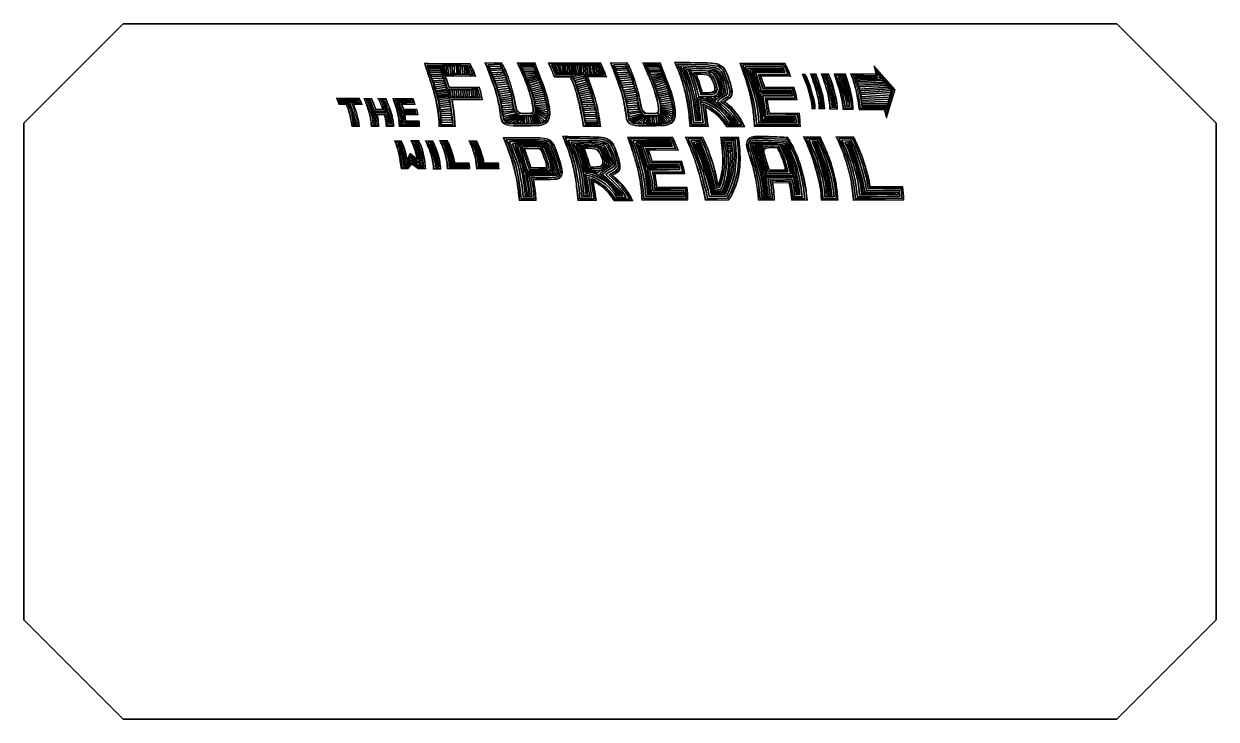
# Model space of a CAD drawing. Extents: x 6 to 143, y -103 to -23.
import ezdxf

# ---------------------------------------------------------------- set-up
doc = ezdxf.new("R2010")
doc.units = 0
doc.header["$MEASUREMENT"] = 0
doc.layers.add('EdgeTop', color=7, linetype='Continuous', lineweight=0)
doc.layers.add('Title-path-fill', color=7, linetype='Continuous', lineweight=0)

# ---------------------------------------------------------------- blocks, each defined once
blk = doc.blocks.new('Block_0')
at = {"layer": 'Title-path-fill', "color": 250, "lineweight": 9, "true_color": 0x231f20}
for points, knots in [([(53.45, -34.68), (53.44, -34.24), (53.42, -33.91), (53.41, -33.71), (53.39, -33.51), (53.34, -33.14), (53.25, -32.6), (53.17, -32.05), (53.06, -31.54), (52.93, -31.06), (52.8, -30.57), (52.66, -30.08), (52.49, -29.58), (52.33, -29.08), (52.09, -28.35), (51.78, -27.4), (53.01, -27.4), (54.78, -27.41), (57.07, -27.41), (57.38, -28.06), (57.59, -28.56), (57.71, -28.92), (57.71, -28.92), (54.23, -28.89), (54.23, -28.89), (54.42, -29.37), (54.56, -29.77), (54.66, -30.1), (54.66, -30.1), (58.13, -30.13), (58.13, -30.13), (58.26, -30.55), (58.38, -31.04), (58.48, -31.61), (58.48, -31.61), (55.01, -31.61), (55.01, -31.61), (55.14, -32.43), (55.21, -32.92), (55.23, -33.08), (55.25, -33.24), (55.29, -33.77), (55.36, -34.68), (55.36, -34.68), (53.45, -34.68), (53.45, -34.68)], [0, 0, 0, 0, 1, 1, 1, 2, 2, 2, 3, 3, 3, 4, 4, 4, 5, 5, 5, 6, 6, 6, 7, 7, 7, 8, 8, 8, 9, 9, 9, 10, 10, 10, 11, 11, 11, 12, 12, 12, 13, 13, 13, 14, 14, 14, 15, 15, 15, 15]), ([(58.71, -27.36), (58.71, -27.36), (60.7, -27.33), (60.7, -27.33), (61.03, -27.94), (61.28, -28.5), (61.45, -29), (61.62, -29.5), (61.78, -29.99), (61.91, -30.47), (62.05, -30.95), (62.16, -31.46), (62.26, -32), (62.35, -32.54), (62.46, -32.86), (62.58, -32.96), (62.71, -33.06), (62.86, -33.12), (63.03, -33.13), (63.21, -33.14), (63.4, -33.14), (63.6, -33.14), (63.8, -33.14), (63.98, -33.12), (64.12, -33.08), (64.27, -33.04), (64.29, -32.75), (64.2, -32.21), (64.11, -31.67), (63.92, -30.98), (63.63, -30.14), (63.34, -29.31), (62.94, -28.38), (62.44, -27.36), (62.44, -27.36), (64.51, -27.36), (64.51, -27.36), (65.21, -29.15), (65.64, -30.29), (65.8, -30.78), (65.96, -31.26), (66.09, -31.85), (66.2, -32.55), (66.31, -33.25), (66.24, -33.77), (65.99, -34.1), (65.73, -34.44), (65.25, -34.61), (64.53, -34.61), (63.82, -34.61), (63.13, -34.62), (62.45, -34.63), (61.78, -34.64), (61.3, -34.56), (61.01, -34.4), (60.73, -34.23), (60.56, -33.92), (60.51, -33.46), (60.47, -33), (60.4, -32.55), (60.31, -32.12), (60.22, -31.68), (60.13, -31.3), (60.05, -30.97), (59.96, -30.64), (59.82, -30.22), (59.62, -29.7), (59.43, -29.18), (59.27, -28.75), (59.15, -28.4), (59.04, -28.05), (58.89, -27.71), (58.71, -27.36)], [0, 0, 0, 0, 1, 1, 1, 2, 2, 2, 3, 3, 3, 4, 4, 4, 5, 5, 5, 6, 6, 6, 7, 7, 7, 8, 8, 8, 9, 9, 9, 10, 10, 10, 11, 11, 11, 12, 12, 12, 13, 13, 13, 14, 14, 14, 15, 15, 15, 16, 16, 16, 17, 17, 17, 18, 18, 18, 19, 19, 19, 20, 20, 20, 21, 21, 21, 22, 22, 22, 23, 23, 23, 24, 24, 24, 24]), ([(72.09, -27.35), (72.39, -28.04), (72.61, -28.57), (72.76, -28.96), (72.76, -28.96), (70.58, -28.96), (70.58, -28.96), (70.88, -29.72), (71.1, -30.34), (71.25, -30.81), (71.4, -31.28), (71.53, -31.75), (71.65, -32.2), (71.76, -32.66), (71.9, -33.47), (72.07, -34.66), (72.07, -34.66), (70.06, -34.66), (70.06, -34.66), (69.82, -33.29), (69.59, -32.18), (69.37, -31.32), (69.16, -30.45), (68.88, -29.68), (68.53, -28.98), (68.53, -28.98), (66.73, -28.98), (66.73, -28.98), (66.42, -28.24), (66.18, -27.69), (66.01, -27.35), (66.01, -27.35), (66.31, -27.35), (66.31, -27.35), (66.31, -27.35), (72.09, -27.35), (72.09, -27.35)], [0, 0, 0, 0, 1, 1, 1, 2, 2, 2, 3, 3, 3, 4, 4, 4, 5, 5, 5, 6, 6, 6, 7, 7, 7, 8, 8, 8, 9, 9, 9, 10, 10, 10, 11, 11, 11, 12, 12, 12, 12]), ([(73.14, -27.36), (73.14, -27.36), (75.13, -27.33), (75.13, -27.33), (75.46, -27.94), (75.71, -28.5), (75.88, -29), (76.05, -29.5), (76.21, -29.99), (76.34, -30.47), (76.48, -30.95), (76.59, -31.46), (76.69, -32), (76.78, -32.54), (76.89, -32.86), (77.01, -32.96), (77.14, -33.06), (77.29, -33.12), (77.46, -33.13), (77.64, -33.14), (77.83, -33.14), (78.03, -33.14), (78.23, -33.14), (78.41, -33.12), (78.55, -33.08), (78.7, -33.04), (78.72, -32.75), (78.63, -32.21), (78.54, -31.67), (78.35, -30.98), (78.06, -30.14), (77.76, -29.31), (77.37, -28.38), (76.87, -27.36), (76.87, -27.36), (78.94, -27.36), (78.94, -27.36), (79.64, -29.15), (80.07, -30.29), (80.23, -30.78), (80.39, -31.26), (80.52, -31.85), (80.63, -32.55), (80.74, -33.25), (80.67, -33.77), (80.42, -34.1), (80.16, -34.44), (79.68, -34.61), (78.96, -34.61), (78.25, -34.61), (77.56, -34.62), (76.88, -34.63), (76.21, -34.64), (75.73, -34.56), (75.44, -34.4), (75.16, -34.23), (74.99, -33.92), (74.94, -33.46), (74.9, -33), (74.83, -32.55), (74.74, -32.12), (74.65, -31.68), (74.56, -31.3), (74.48, -30.97), (74.39, -30.64), (74.25, -30.22), (74.05, -29.7), (73.86, -29.18), (73.7, -28.75), (73.58, -28.4), (73.47, -28.05), (73.32, -27.71), (73.14, -27.36)], [0, 0, 0, 0, 1, 1, 1, 2, 2, 2, 3, 3, 3, 4, 4, 4, 5, 5, 5, 6, 6, 6, 7, 7, 7, 8, 8, 8, 9, 9, 9, 10, 10, 10, 11, 11, 11, 12, 12, 12, 13, 13, 13, 14, 14, 14, 15, 15, 15, 16, 16, 16, 17, 17, 17, 18, 18, 18, 19, 19, 19, 20, 20, 20, 21, 21, 21, 22, 22, 22, 23, 23, 23, 24, 24, 24, 24]), ([(80.55, -27.26), (82.39, -27.28), (83.64, -27.3), (84.32, -27.32), (84.99, -27.35), (85.41, -27.39), (85.58, -27.47), (85.74, -27.54), (85.91, -27.65), (86.09, -27.78), (86.27, -27.91), (86.44, -28.14), (86.58, -28.47), (86.73, -28.8), (86.86, -29.18), (86.98, -29.6), (87.1, -30.02), (87.18, -30.31), (87.2, -30.46), (87.23, -30.61), (87.22, -30.8), (87.18, -31.03), (87.14, -31.26), (86.86, -31.51), (86.33, -31.78), (87.36, -32.59), (88.13, -33.57), (88.65, -34.7), (88.65, -34.7), (86.52, -34.7), (86.52, -34.7), (86.13, -34.12), (85.8, -33.69), (85.51, -33.42), (85.23, -33.14), (84.77, -32.82), (84.13, -32.48), (84.19, -32.83), (84.3, -33.56), (84.46, -34.67), (84.46, -34.67), (82.33, -34.67), (82.33, -34.67), (82.23, -33.66), (82.14, -32.87), (82.05, -32.3), (81.97, -31.73), (81.86, -31.17), (81.72, -30.61), (81.58, -30.05), (81.41, -29.48), (81.2, -28.89), (80.99, -28.3), (80.78, -27.76), (80.55, -27.26)], [0, 0, 0, 0, 1, 1, 1, 2, 2, 2, 3, 3, 3, 4, 4, 4, 5, 5, 5, 6, 6, 6, 7, 7, 7, 8, 8, 8, 9, 9, 9, 10, 10, 10, 11, 11, 11, 12, 12, 12, 13, 13, 13, 14, 14, 14, 15, 15, 15, 16, 16, 16, 17, 17, 17, 18, 18, 18, 18]), ([(89.73, -34.62), (89.67, -33.82), (89.6, -33.14), (89.52, -32.6), (89.44, -32.05), (89.34, -31.54), (89.22, -31.06), (89.1, -30.57), (88.96, -30.08), (88.81, -29.58), (88.65, -29.08), (88.4, -28.34), (88.07, -27.38), (88.07, -27.38), (89.94, -27.38), (89.94, -27.38), (89.94, -27.38), (93.28, -27.38), (93.28, -27.38), (93.62, -28.05), (93.83, -28.56), (93.92, -28.92), (93.92, -28.92), (90.52, -28.89), (90.52, -28.89), (90.7, -29.37), (90.83, -29.77), (90.93, -30.1), (90.93, -30.1), (94.32, -30.13), (94.32, -30.13), (94.45, -30.55), (94.56, -31.04), (94.65, -31.61), (94.65, -31.61), (91.25, -31.61), (91.25, -31.61), (91.39, -32.41), (91.46, -32.91), (91.47, -33.11), (91.47, -33.11), (94.95, -33.14), (94.95, -33.14), (94.99, -33.64), (95.02, -34.15), (95.03, -34.65), (95.03, -34.65), (89.73, -34.65), (89.73, -34.65), (89.73, -34.65), (89.73, -34.62), (89.73, -34.62)], [0, 0, 0, 0, 1, 1, 1, 2, 2, 2, 3, 3, 3, 4, 4, 4, 5, 5, 5, 6, 6, 6, 7, 7, 7, 8, 8, 8, 9, 9, 9, 10, 10, 10, 11, 11, 11, 12, 12, 12, 13, 13, 13, 14, 14, 14, 15, 15, 15, 16, 16, 16, 17, 17, 17, 17]), ([(83.77, -30.77), (84.34, -30.77), (84.7, -30.74), (84.87, -30.7), (85.03, -30.65), (85.13, -30.56), (85.15, -30.43), (85.18, -30.29), (85.18, -30.17), (85.15, -30.07), (85.13, -29.96), (85.05, -29.75), (84.93, -29.43), (84.8, -29.12), (84.64, -28.91), (84.46, -28.82), (84.28, -28.72), (83.81, -28.67), (83.08, -28.67), (83.31, -29.19), (83.54, -29.89), (83.77, -30.77)], [0, 0, 0, 0, 1, 1, 1, 2, 2, 2, 3, 3, 3, 4, 4, 4, 5, 5, 5, 6, 6, 6, 7, 7, 7, 7])]:
    blk.add_open_spline(points, degree=3, knots=knots, dxfattribs=at)
blk = doc.blocks.new('Block_1')
at = {"layer": 'Title-path-fill', "color": 250, "lineweight": 9, "true_color": 0x231f20}
for points, knots in [([(62.68, -43.17), (62.6, -42.42), (62.52, -41.78), (62.44, -41.26), (62.36, -40.74), (62.24, -40.17), (62.08, -39.53), (61.91, -38.9), (61.73, -38.32), (61.54, -37.79), (61.34, -37.26), (61.17, -36.81), (61.03, -36.44), (60.89, -36.08), (60.82, -35.9), (60.82, -35.92), (60.82, -35.92), (64.45, -35.92), (64.45, -35.92), (65.37, -35.92), (65.97, -36.03), (66.24, -36.25), (66.51, -36.46), (66.72, -36.75), (66.87, -37.12), (67.01, -37.48), (67.16, -37.92), (67.32, -38.44), (67.47, -38.95), (67.57, -39.28), (67.6, -39.44), (67.63, -39.59), (67.66, -39.75), (67.67, -39.92), (67.68, -40.09), (67.63, -40.25), (67.52, -40.41), (67.41, -40.57), (67.28, -40.67), (67.12, -40.73), (66.96, -40.79), (66.04, -40.81), (64.38, -40.8), (64.38, -40.8), (64.6, -42.38), (64.6, -42.38), (64.6, -42.38), (64.65, -43.17), (64.65, -43.17), (64.65, -43.17), (62.74, -43.17), (62.74, -43.17), (62.74, -43.17), (62.68, -43.17), (62.68, -43.17)], [0, 0, 0, 0, 1, 1, 1, 2, 2, 2, 3, 3, 3, 4, 4, 4, 5, 5, 5, 6, 6, 6, 7, 7, 7, 8, 8, 8, 9, 9, 9, 10, 10, 10, 11, 11, 11, 12, 12, 12, 13, 13, 13, 14, 14, 14, 15, 15, 15, 16, 16, 16, 17, 17, 17, 18, 18, 18, 18]), ([(67.66, -35.79), (69.49, -35.81), (70.75, -35.83), (71.43, -35.85), (72.1, -35.88), (72.52, -35.92), (72.68, -36), (72.84, -36.07), (73.02, -36.18), (73.2, -36.31), (73.38, -36.44), (73.54, -36.67), (73.69, -37), (73.84, -37.33), (73.97, -37.71), (74.09, -38.13), (74.21, -38.55), (74.28, -38.84), (74.31, -38.99), (74.33, -39.14), (74.33, -39.33), (74.29, -39.56), (74.25, -39.79), (73.96, -40.04), (73.44, -40.31), (74.47, -41.12), (75.24, -42.1), (75.76, -43.23), (75.76, -43.23), (73.62, -43.23), (73.62, -43.23), (73.24, -42.65), (72.9, -42.22), (72.62, -41.95), (72.33, -41.67), (71.87, -41.35), (71.24, -41), (71.3, -41.36), (71.41, -42.09), (71.57, -43.2), (71.57, -43.2), (69.43, -43.2), (69.43, -43.2), (69.34, -42.19), (69.25, -41.4), (69.16, -40.83), (69.07, -40.26), (68.96, -39.7), (68.82, -39.14), (68.69, -38.58), (68.51, -38.01), (68.31, -37.42), (68.1, -36.83), (67.88, -36.29), (67.66, -35.79)], [0, 0, 0, 0, 1, 1, 1, 2, 2, 2, 3, 3, 3, 4, 4, 4, 5, 5, 5, 6, 6, 6, 7, 7, 7, 8, 8, 8, 9, 9, 9, 10, 10, 10, 11, 11, 11, 12, 12, 12, 13, 13, 13, 14, 14, 14, 15, 15, 15, 16, 16, 16, 17, 17, 17, 18, 18, 18, 18]), ([(76.8, -43.13), (76.74, -42.32), (76.67, -41.65), (76.59, -41.11), (76.51, -40.56), (76.41, -40.05), (76.29, -39.57), (76.17, -39.08), (76.04, -38.59), (75.88, -38.09), (75.72, -37.59), (75.48, -36.85), (75.15, -35.89), (75.15, -35.89), (77.01, -35.89), (77.01, -35.89), (77.01, -35.89), (80.35, -35.89), (80.35, -35.89), (80.69, -36.56), (80.9, -37.07), (81, -37.43), (81, -37.43), (77.59, -37.4), (77.59, -37.4), (77.77, -37.88), (77.9, -38.28), (78, -38.61), (78, -38.61), (81.4, -38.64), (81.4, -38.64), (81.52, -39.06), (81.63, -39.55), (81.73, -40.11), (81.73, -40.11), (78.32, -40.11), (78.32, -40.11), (78.46, -40.92), (78.53, -41.42), (78.54, -41.62), (78.54, -41.62), (82.02, -41.65), (82.02, -41.65), (82.07, -42.15), (82.09, -42.65), (82.1, -43.16), (82.1, -43.16), (76.8, -43.16), (76.8, -43.16), (76.8, -43.16), (76.8, -43.13), (76.8, -43.13)], [0, 0, 0, 0, 1, 1, 1, 2, 2, 2, 3, 3, 3, 4, 4, 4, 5, 5, 5, 6, 6, 6, 7, 7, 7, 8, 8, 8, 9, 9, 9, 10, 10, 10, 11, 11, 11, 12, 12, 12, 13, 13, 13, 14, 14, 14, 15, 15, 15, 16, 16, 16, 17, 17, 17, 17]), ([(81.79, -35.88), (81.79, -35.88), (83.83, -35.88), (83.83, -35.88), (84.12, -36.49), (84.41, -37.2), (84.71, -38), (85.01, -38.81), (85.3, -39.94), (85.59, -41.38), (85.9, -40.37), (86.05, -39.62), (86.07, -39.12), (86.08, -38.63), (86.07, -38.14), (86.04, -37.65), (86, -37.16), (85.94, -36.57), (85.85, -35.88), (85.85, -35.88), (87.94, -35.88), (87.94, -35.88), (88.02, -36.43), (88.08, -36.96), (88.11, -37.48), (88.14, -38.01), (88.14, -38.62), (88.1, -39.32), (88.06, -40.02), (87.91, -40.74), (87.64, -41.48), (87.37, -42.21), (87.08, -42.77), (86.78, -43.16), (86.78, -43.16), (84.1, -43.16), (84.1, -43.16), (83.89, -42.14), (83.64, -41.13), (83.35, -40.13), (83.07, -39.13), (82.8, -38.33), (82.56, -37.71), (82.31, -37.1), (82.13, -36.65), (82, -36.35), (81.88, -36.06), (81.81, -35.92), (81.81, -35.94), (81.81, -35.94), (81.79, -35.88), (81.79, -35.88)], [0, 0, 0, 0, 1, 1, 1, 2, 2, 2, 3, 3, 3, 4, 4, 4, 5, 5, 5, 6, 6, 6, 7, 7, 7, 8, 8, 8, 9, 9, 9, 10, 10, 10, 11, 11, 11, 12, 12, 12, 13, 13, 13, 14, 14, 14, 15, 15, 15, 16, 16, 16, 17, 17, 17, 17]), ([(93.55, -35.89), (93.75, -36.19), (93.94, -36.5), (94.13, -36.83), (94.31, -37.16), (94.5, -37.56), (94.69, -38.05), (94.88, -38.54), (95.06, -39.06), (95.21, -39.61), (95.36, -40.16), (95.49, -40.69), (95.58, -41.19), (95.68, -41.69), (95.77, -42.34), (95.85, -43.16), (95.85, -43.16), (94.02, -43.16), (94.02, -43.16), (94.02, -43.16), (93.84, -41.81), (93.84, -41.81), (93.84, -41.81), (93.69, -41.17), (93.69, -41.17), (93.69, -41.17), (91.86, -41.14), (91.86, -41.14), (91.86, -41.14), (92.02, -42.12), (92.02, -42.12), (92.02, -42.12), (92.06, -43.16), (92.06, -43.16), (92.06, -43.16), (90.19, -43.16), (90.19, -43.16), (90.14, -42.48), (90.07, -41.92), (90, -41.46), (89.92, -41), (89.83, -40.55), (89.73, -40.1), (89.63, -39.65), (89.51, -39.2), (89.35, -38.73), (89.2, -38.26), (89.05, -37.79), (88.9, -37.32), (88.75, -36.85), (88.78, -36.48), (88.97, -36.22), (89.16, -35.95), (89.36, -35.82), (89.57, -35.81), (89.78, -35.79), (90.2, -35.79), (90.83, -35.79), (91.45, -35.79), (92.36, -35.82), (93.55, -35.89)], [0, 0, 0, 0, 1, 1, 1, 2, 2, 2, 3, 3, 3, 4, 4, 4, 5, 5, 5, 6, 6, 6, 7, 7, 7, 8, 8, 8, 9, 9, 9, 10, 10, 10, 11, 11, 11, 12, 12, 12, 13, 13, 13, 14, 14, 14, 15, 15, 15, 16, 16, 16, 17, 17, 17, 18, 18, 18, 19, 19, 19, 20, 20, 20, 20]), ([(97.42, -43.15), (97.4, -42.56), (97.36, -42.07), (97.28, -41.67), (97.21, -41.27), (97.12, -40.87), (97.02, -40.47), (96.91, -40.06), (96.79, -39.62), (96.65, -39.15), (96.51, -38.68), (96.36, -38.24), (96.2, -37.81), (96.03, -37.38), (95.89, -37.01), (95.76, -36.71), (95.63, -36.4), (95.49, -36.1), (95.34, -35.82), (95.34, -35.82), (97.33, -35.85), (97.33, -35.85), (97.74, -36.73), (98.04, -37.41), (98.24, -37.91), (98.44, -38.41), (98.62, -38.97), (98.79, -39.6), (98.96, -40.22), (99.09, -40.79), (99.17, -41.32), (99.26, -41.85), (99.33, -42.46), (99.38, -43.15), (99.38, -43.15), (97.42, -43.15), (97.42, -43.15)], [0, 0, 0, 0, 1, 1, 1, 2, 2, 2, 3, 3, 3, 4, 4, 4, 5, 5, 5, 6, 6, 6, 7, 7, 7, 8, 8, 8, 9, 9, 9, 10, 10, 10, 11, 11, 11, 12, 12, 12, 12]), ([(101.12, -43.19), (101.01, -42.11), (100.91, -41.34), (100.83, -40.88), (100.74, -40.42), (100.61, -39.9), (100.45, -39.32), (100.29, -38.74), (100.1, -38.19), (99.9, -37.67), (99.69, -37.15), (99.51, -36.72), (99.37, -36.39), (99.23, -36.05), (99.14, -35.86), (99.13, -35.82), (99.13, -35.82), (101.14, -35.85), (101.14, -35.85), (101.44, -36.4), (101.69, -36.91), (101.88, -37.39), (102.08, -37.87), (102.26, -38.35), (102.4, -38.82), (102.55, -39.28), (102.69, -39.76), (102.82, -40.25), (102.94, -40.74), (103.03, -41.17), (103.07, -41.54), (103.07, -41.54), (106.8, -41.57), (106.8, -41.57), (106.87, -42.06), (106.92, -42.58), (106.93, -43.13), (106.93, -43.13), (106.89, -43.16), (106.89, -43.16), (106.89, -43.16), (101.18, -43.16), (101.18, -43.16), (101.18, -43.16), (101.12, -43.19), (101.12, -43.19)], [0, 0, 0, 0, 1, 1, 1, 2, 2, 2, 3, 3, 3, 4, 4, 4, 5, 5, 5, 6, 6, 6, 7, 7, 7, 8, 8, 8, 9, 9, 9, 10, 10, 10, 11, 11, 11, 12, 12, 12, 13, 13, 13, 14, 14, 14, 15, 15, 15, 15]), ([(63.33, -37.27), (63.54, -37.78), (63.71, -38.25), (63.83, -38.66), (63.96, -39.08), (64.04, -39.32), (64.07, -39.38), (65.14, -39.38), (65.7, -39.38), (65.73, -39.38), (65.77, -39.38), (65.8, -39.33), (65.81, -39.22), (65.82, -39.12), (65.75, -38.86), (65.6, -38.46), (65.45, -38.06), (65.34, -37.77), (65.27, -37.58), (65.2, -37.39), (65.09, -37.28), (64.93, -37.25), (64.78, -37.22), (64.24, -37.22), (63.33, -37.24), (63.33, -37.24), (63.33, -37.27), (63.33, -37.27)], [0, 0, 0, 0, 1, 1, 1, 2, 2, 2, 3, 3, 3, 4, 4, 4, 5, 5, 5, 6, 6, 6, 7, 7, 7, 8, 8, 8, 9, 9, 9, 9]), ([(70.88, -39.3), (71.44, -39.3), (71.81, -39.27), (71.97, -39.23), (72.14, -39.18), (72.23, -39.09), (72.26, -38.95), (72.28, -38.82), (72.29, -38.7), (72.26, -38.59), (72.24, -38.49), (72.16, -38.28), (72.03, -37.96), (71.91, -37.65), (71.75, -37.44), (71.57, -37.35), (71.38, -37.25), (70.92, -37.2), (70.18, -37.2), (70.41, -37.72), (70.64, -38.42), (70.88, -39.3)], [0, 0, 0, 0, 1, 1, 1, 2, 2, 2, 3, 3, 3, 4, 4, 4, 5, 5, 5, 6, 6, 6, 7, 7, 7, 7]), ([(93.3, -39.64), (93.15, -39.03), (93.03, -38.61), (92.93, -38.38), (92.83, -38.14), (92.66, -37.74), (92.4, -37.17), (91.48, -37.11), (90.99, -37.14), (90.93, -37.26), (90.87, -37.38), (90.86, -37.57), (90.91, -37.81), (90.96, -38.05), (91.15, -38.66), (91.48, -39.64), (91.48, -39.64), (93.3, -39.64), (93.3, -39.64)], [0, 0, 0, 0, 1, 1, 1, 2, 2, 2, 3, 3, 3, 4, 4, 4, 5, 5, 5, 6, 6, 6, 6])]:
    blk.add_open_spline(points, degree=3, knots=knots, dxfattribs=at)
blk = doc.blocks.new('Block_2')
at = {"layer": 'Title-path-fill', "color": 250, "lineweight": 9, "true_color": 0x231f20}
for points, knots in [([(44.34, -31.42), (44.47, -31.72), (44.57, -31.96), (44.64, -32.13), (44.64, -32.13), (43.67, -32.13), (43.67, -32.13), (43.8, -32.47), (43.9, -32.75), (43.97, -32.96), (44.03, -33.17), (44.09, -33.37), (44.14, -33.58), (44.19, -33.78), (44.26, -34.14), (44.33, -34.67), (44.33, -34.67), (43.44, -34.67), (43.44, -34.67), (43.33, -34.06), (43.23, -33.56), (43.13, -33.18), (43.04, -32.8), (42.91, -32.45), (42.76, -32.14), (42.76, -32.14), (41.96, -32.14), (41.96, -32.14), (41.82, -31.81), (41.71, -31.57), (41.64, -31.42), (41.64, -31.42), (41.77, -31.42), (41.77, -31.42), (41.77, -31.42), (44.34, -31.42), (44.34, -31.42)], [0, 0, 0, 0, 1, 1, 1, 2, 2, 2, 3, 3, 3, 4, 4, 4, 5, 5, 5, 6, 6, 6, 7, 7, 7, 8, 8, 8, 9, 9, 9, 10, 10, 10, 11, 11, 11, 12, 12, 12, 12]), ([(45.66, -34.66), (45.63, -34.27), (45.59, -33.98), (45.56, -33.79), (45.53, -33.6), (45.49, -33.41), (45.43, -33.2), (45.37, -33), (45.31, -32.79), (45.24, -32.59), (45.18, -32.38), (45.11, -32.19), (45.05, -32.03), (44.98, -31.87), (44.9, -31.67), (44.82, -31.43), (44.82, -31.43), (45.43, -31.43), (45.43, -31.43), (45.43, -31.43), (45.75, -31.43), (45.75, -31.43), (45.75, -31.43), (45.71, -31.43), (45.71, -31.43), (45.85, -31.72), (45.95, -31.94), (46.01, -32.08), (46.06, -32.23), (46.13, -32.42), (46.21, -32.65), (46.21, -32.65), (46.97, -32.67), (46.97, -32.67), (46.87, -32.37), (46.77, -32.12), (46.68, -31.92), (46.59, -31.72), (46.51, -31.56), (46.43, -31.43), (46.43, -31.43), (47.35, -31.43), (47.35, -31.43), (47.51, -31.75), (47.63, -32), (47.7, -32.18), (47.77, -32.36), (47.84, -32.56), (47.91, -32.78), (47.99, -33), (48.05, -33.22), (48.1, -33.43), (48.15, -33.64), (48.19, -33.83), (48.22, -34.02), (48.25, -34.2), (48.26, -34.42), (48.27, -34.68), (48.27, -34.68), (47.4, -34.68), (47.4, -34.68), (47.35, -34.32), (47.32, -34.06), (47.29, -33.9), (47.26, -33.73), (47.22, -33.54), (47.17, -33.35), (47.17, -33.35), (46.41, -33.33), (46.41, -33.33), (46.44, -33.51), (46.47, -33.68), (46.49, -33.84), (46.51, -34), (46.53, -34.27), (46.56, -34.66), (46.56, -34.66), (45.68, -34.66), (45.68, -34.66), (45.68, -34.66), (45.66, -34.66), (45.66, -34.66)], [0, 0, 0, 0, 1, 1, 1, 2, 2, 2, 3, 3, 3, 4, 4, 4, 5, 5, 5, 6, 6, 6, 7, 7, 7, 8, 8, 8, 9, 9, 9, 10, 10, 10, 11, 11, 11, 12, 12, 12, 13, 13, 13, 14, 14, 14, 15, 15, 15, 16, 16, 16, 17, 17, 17, 18, 18, 18, 19, 19, 19, 20, 20, 20, 21, 21, 21, 22, 22, 22, 23, 23, 23, 24, 24, 24, 25, 25, 25, 26, 26, 26, 27, 27, 27, 27]), ([(48.88, -34.66), (48.85, -34.3), (48.82, -34), (48.79, -33.76), (48.75, -33.52), (48.71, -33.29), (48.65, -33.08), (48.6, -32.86), (48.54, -32.64), (48.47, -32.42), (48.4, -32.2), (48.29, -31.87), (48.15, -31.44), (48.15, -31.44), (48.97, -31.44), (48.97, -31.44), (48.97, -31.44), (50.46, -31.44), (50.46, -31.44), (50.61, -31.74), (50.7, -31.97), (50.74, -32.13), (50.74, -32.13), (49.23, -32.12), (49.23, -32.12), (49.31, -32.33), (49.37, -32.51), (49.41, -32.65), (49.41, -32.65), (50.92, -32.66), (50.92, -32.66), (50.98, -32.85), (51.03, -33.07), (51.07, -33.32), (51.07, -33.32), (49.56, -33.32), (49.56, -33.32), (49.62, -33.68), (49.65, -33.9), (49.65, -33.99), (49.65, -33.99), (51.2, -34), (51.2, -34), (51.22, -34.23), (51.23, -34.45), (51.24, -34.67), (51.24, -34.67), (48.88, -34.67), (48.88, -34.67), (48.88, -34.67), (48.88, -34.66), (48.88, -34.66)], [0, 0, 0, 0, 1, 1, 1, 2, 2, 2, 3, 3, 3, 4, 4, 4, 5, 5, 5, 6, 6, 6, 7, 7, 7, 8, 8, 8, 9, 9, 9, 10, 10, 10, 11, 11, 11, 12, 12, 12, 13, 13, 13, 14, 14, 14, 15, 15, 15, 16, 16, 16, 17, 17, 17, 17])]:
    blk.add_open_spline(points, degree=3, knots=knots, dxfattribs=at)
blk = doc.blocks.new('Block_3')
at = {"layer": 'Title-path-fill', "color": 250, "lineweight": 9, "true_color": 0x231f20}
for points, knots in [([(51.16, -36.3), (51.36, -36.7), (51.49, -37.01), (51.55, -37.24), (51.61, -37.47), (51.67, -37.7), (51.73, -37.95), (51.79, -38.19), (51.83, -38.44), (51.87, -38.7), (51.9, -38.95), (51.92, -39.23), (51.94, -39.55), (51.94, -39.55), (51.07, -39.55), (51.07, -39.55), (51.07, -39.55), (50.33, -38.99), (50.33, -38.99), (50.33, -38.99), (49.88, -39.55), (49.88, -39.55), (49.88, -39.55), (49.1, -39.54), (49.1, -39.54), (49.07, -39.25), (49.03, -38.97), (48.98, -38.7), (48.94, -38.43), (48.91, -38.24), (48.89, -38.12), (48.86, -38.01), (48.82, -37.83), (48.76, -37.61), (48.7, -37.38), (48.65, -37.18), (48.59, -37), (48.54, -36.82), (48.46, -36.59), (48.35, -36.3), (48.35, -36.3), (49.17, -36.3), (49.17, -36.3), (49.32, -36.67), (49.44, -36.99), (49.54, -37.28), (49.63, -37.56), (49.72, -37.93), (49.79, -38.4), (49.79, -38.4), (50.16, -37.74), (50.16, -37.74), (50.16, -37.74), (50.94, -38.44), (50.94, -38.44), (50.82, -37.92), (50.72, -37.55), (50.65, -37.33), (50.58, -37.12), (50.44, -36.77), (50.22, -36.29), (50.22, -36.29), (51.15, -36.29), (51.15, -36.29), (51.15, -36.29), (51.14, -36.27), (51.14, -36.27), (51.14, -36.27), (51.16, -36.3), (51.16, -36.3)], [0, 0, 0, 0, 1, 1, 1, 2, 2, 2, 3, 3, 3, 4, 4, 4, 5, 5, 5, 6, 6, 6, 7, 7, 7, 8, 8, 8, 9, 9, 9, 10, 10, 10, 11, 11, 11, 12, 12, 12, 13, 13, 13, 14, 14, 14, 15, 15, 15, 16, 16, 16, 17, 17, 17, 18, 18, 18, 19, 19, 19, 20, 20, 20, 21, 21, 21, 22, 22, 22, 23, 23, 23, 23]), ([(52.81, -39.56), (52.8, -39.3), (52.78, -39.08), (52.75, -38.9), (52.71, -38.73), (52.68, -38.55), (52.63, -38.37), (52.58, -38.19), (52.53, -37.99), (52.47, -37.78), (52.41, -37.57), (52.34, -37.38), (52.27, -37.18), (52.19, -36.99), (52.13, -36.83), (52.07, -36.7), (52.01, -36.56), (51.95, -36.43), (51.89, -36.3), (51.89, -36.3), (52.77, -36.32), (52.77, -36.32), (52.95, -36.7), (53.08, -37.01), (53.17, -37.23), (53.26, -37.45), (53.34, -37.7), (53.42, -37.98), (53.49, -38.26), (53.55, -38.51), (53.59, -38.75), (53.62, -38.98), (53.66, -39.25), (53.68, -39.56), (53.68, -39.56), (52.81, -39.56), (52.81, -39.56)], [0, 0, 0, 0, 1, 1, 1, 2, 2, 2, 3, 3, 3, 4, 4, 4, 5, 5, 5, 6, 6, 6, 7, 7, 7, 8, 8, 8, 9, 9, 9, 10, 10, 10, 11, 11, 11, 12, 12, 12, 12]), ([(54.42, -39.54), (54.37, -39.06), (54.33, -38.73), (54.29, -38.52), (54.25, -38.32), (54.2, -38.09), (54.13, -37.83), (54.05, -37.57), (53.97, -37.33), (53.88, -37.1), (53.79, -36.87), (53.71, -36.68), (53.65, -36.53), (53.58, -36.38), (53.55, -36.29), (53.54, -36.27), (53.54, -36.27), (54.43, -36.29), (54.43, -36.29), (54.57, -36.53), (54.68, -36.76), (54.76, -36.98), (54.85, -37.19), (54.93, -37.4), (55, -37.61), (55.06, -37.82), (55.12, -38.03), (55.18, -38.25), (55.23, -38.46), (55.27, -38.65), (55.29, -38.82), (55.29, -38.82), (56.95, -38.83), (56.95, -38.83), (56.98, -39.05), (57, -39.28), (57.01, -39.53), (57.01, -39.53), (56.99, -39.54), (56.99, -39.54), (56.99, -39.54), (54.45, -39.54), (54.45, -39.54), (54.45, -39.54), (54.42, -39.54), (54.42, -39.54)], [0, 0, 0, 0, 1, 1, 1, 2, 2, 2, 3, 3, 3, 4, 4, 4, 5, 5, 5, 6, 6, 6, 7, 7, 7, 8, 8, 8, 9, 9, 9, 10, 10, 10, 11, 11, 11, 12, 12, 12, 13, 13, 13, 14, 14, 14, 15, 15, 15, 15]), ([(57.79, -39.55), (57.74, -39.07), (57.69, -38.74), (57.65, -38.53), (57.61, -38.33), (57.56, -38.1), (57.49, -37.84), (57.41, -37.58), (57.33, -37.34), (57.24, -37.11), (57.15, -36.88), (57.07, -36.69), (57.01, -36.54), (56.94, -36.39), (56.91, -36.3), (56.9, -36.28), (56.9, -36.28), (57.79, -36.3), (57.79, -36.3), (57.93, -36.54), (58.04, -36.77), (58.12, -36.99), (58.21, -37.2), (58.29, -37.41), (58.36, -37.62), (58.42, -37.83), (58.48, -38.04), (58.54, -38.26), (58.59, -38.47), (58.63, -38.66), (58.65, -38.83), (58.65, -38.83), (60.31, -38.84), (60.31, -38.84), (60.34, -39.06), (60.36, -39.29), (60.37, -39.54), (60.37, -39.54), (60.35, -39.55), (60.35, -39.55), (60.35, -39.55), (57.81, -39.55), (57.81, -39.55), (57.81, -39.55), (57.79, -39.55), (57.79, -39.55)], [0, 0, 0, 0, 1, 1, 1, 2, 2, 2, 3, 3, 3, 4, 4, 4, 5, 5, 5, 6, 6, 6, 7, 7, 7, 8, 8, 8, 9, 9, 9, 10, 10, 10, 11, 11, 11, 12, 12, 12, 13, 13, 13, 14, 14, 14, 15, 15, 15, 15])]:
    blk.add_open_spline(points, degree=3, knots=knots, dxfattribs=at)
blk = doc.blocks.new('Block_4')
at = {"layer": 'Title-path-fill', "color": 250, "lineweight": 18, "true_color": 0x231f20}
blk.add_lwpolyline([(53.54, -34.6), (53.53, -34.43), (53.53, -34.15), (53.51, -33.91), (53.48, -33.54), (53.44, -33.27), (53.41, -33.02), (53.36, -32.74), (53.32, -32.49), (53.26, -32.07), (53.19, -31.73), (53.09, -31.31), (52.98, -30.91), (52.8, -30.23), (52.65, -29.78), (52.52, -29.38), (52.38, -29), (52.26, -28.63), (52.16, -28.29), (52.05, -27.96), (51.94, -27.63), (51.9, -27.51), (51.89, -27.47), (52.01, -27.47), (52.22, -27.47), (53.86, -27.48), (55.28, -27.48), (56.47, -27.49), (57.02, -27.49), (57.13, -27.73), (57.31, -28.14), (57.44, -28.45), (57.53, -28.67), (57.58, -28.82), (57.59, -28.84), (57.38, -28.85), (56.52, -28.83), (55.24, -28.82), (54.43, -28.81), (54.1, -28.8), (54.21, -29.09), (54.61, -30.2), (55.03, -30.2), (55.81, -30.2), (57.23, -30.21), (58.09, -30.22), (58.15, -30.47), (58.26, -30.95), (58.36, -31.47), (58.37, -31.53), (58, -31.53), (57.27, -31.52), (56.02, -31.52), (54.89, -31.52), (55.01, -32.25), (55.12, -33.02), (55.22, -33.99), (55.26, -34.61), (54.86, -34.61), (53.82, -34.61)], close=True, dxfattribs=at)
at = {"layer": 'Title-path-fill', "color": 250, "lineweight": 35, "true_color": 0x231f20}
blk.add_lwpolyline([(53.67, -34.46), (53.66, -33.78), (53.62, -33.22), (53.54, -32.66), (53.43, -31.96), (53.21, -30.97), (52.99, -30.29), (52.71, -29.39), (52.39, -28.48), (52.2, -27.78), (52.16, -27.63), (52.54, -27.64), (53.42, -27.64), (54.66, -27.65), (56, -27.66), (56.86, -27.67), (56.92, -27.68), (57.35, -28.69), (57.02, -28.69), (53.85, -28.64), (54.46, -30.37), (57.94, -30.39), (58.15, -31.34), (54.67, -31.35), (54.8, -32.27), (54.94, -33.33), (55.01, -34), (55.05, -34.44)], close=True, dxfattribs=at)
for points in [[(53.6, -27.82), (52.31, -27.81), (52.32, -28.01), (53.63, -27.99), (53.66, -28.21), (52.39, -28.2), (52.42, -28.42), (53.76, -28.42), (53.82, -28.67), (52.51, -28.67), (52.56, -28.91), (53.88, -28.87), (53.95, -29.12), (52.64, -29.13), (52.74, -29.41), (53.98, -29.34), (54.05, -29.53), (52.88, -29.6), (52.95, -29.86), (54.12, -29.73), (54.2, -29.95), (53.02, -30.09), (53.11, -30.35), (54.27, -30.16), (54.35, -30.36), (53.16, -30.55), (53.22, -30.73), (54.43, -30.53), (54.46, -30.73), (53.27, -30.91), (53.31, -31.09), (54.47, -30.92), (54.49, -31.05), (53.35, -31.21), (53.37, -31.34), (54.57, -31.22)], [(57.07, -28.6), (56.75, -27.79), (56.61, -27.77), (56.86, -28.58), (56.65, -28.58), (56.52, -27.77), (56.36, -27.76), (56.42, -28.6), (56.16, -28.59), (56.14, -27.73), (55.9, -27.73), (55.91, -28.57), (55.71, -28.57), (55.69, -27.73), (55.5, -27.73), (55.51, -28.57), (55.23, -28.56), (55.24, -27.71), (55, -27.71), (55.02, -28.57), (54.79, -28.57), (54.77, -27.71), (54.49, -27.71), (54.54, -28.55), (54.31, -28.55), (54.28, -27.71), (54.05, -27.7), (54.11, -28.54), (53.94, -28.55), (53.88, -27.73), (53.68, -27.72), (53.77, -28.53)], [(54.94, -34.18), (53.76, -34.2), (53.75, -33.93), (54.93, -33.91), (54.9, -33.62), (53.72, -33.66), (53.71, -33.42), (54.87, -33.37), (54.84, -33.12), (53.68, -33.19), (53.65, -32.93), (54.81, -32.85), (54.78, -32.62), (53.62, -32.74), (53.58, -32.45), (54.74, -32.36), (54.7, -32.12), (53.55, -32.25), (53.52, -32.01), (54.65, -31.91), (54.61, -31.67), (53.47, -31.8), (53.43, -31.58), (54.61, -31.45), (54.57, -31.25), (53.42, -31.38)], [(57.9, -31.25), (57.77, -30.5), (57.61, -30.49), (57.67, -31.23), (57.44, -31.24), (57.4, -30.47), (57.18, -30.47), (57.23, -31.24), (56.95, -31.24), (56.93, -30.48), (56.66, -30.48), (56.71, -31.23), (56.47, -31.24), (56.45, -30.47), (56.21, -30.46), (56.25, -31.23), (55.99, -31.24), (55.99, -30.45), (55.71, -30.46), (55.73, -31.23), (55.48, -31.23), (55.49, -30.45), (55.22, -30.45), (55.24, -31.24), (55.01, -31.25), (54.99, -30.45), (54.73, -30.45), (54.78, -31.26), (54.58, -31.26), (54.54, -30.46)]]:
    blk.add_lwpolyline(points, dxfattribs=at)
blk = doc.blocks.new('Block_5')
at = {"layer": 'Title-path-fill', "color": 250, "lineweight": 18, "true_color": 0x231f20}
blk.add_lwpolyline([(58.88, -27.46), (59.04, -27.82), (59.24, -28.34), (59.55, -29.21), (59.84, -29.98), (60.03, -30.57), (60.21, -31.2), (60.39, -32), (60.56, -32.96), (60.61, -33.38), (60.62, -33.58), (60.66, -33.76), (60.72, -33.94), (60.82, -34.12), (60.99, -34.26), (61.19, -34.38), (61.4, -34.45), (61.64, -34.49), (62.02, -34.53), (62.62, -34.53), (64.41, -34.52), (64.87, -34.51), (65.14, -34.47), (65.47, -34.37), (65.67, -34.28), (65.82, -34.15), (65.98, -33.95), (66.07, -33.77), (66.13, -33.52), (66.15, -33.3), (66.16, -33.05), (66.14, -32.77), (66.1, -32.51), (65.99, -31.91), (65.83, -31.21), (65.72, -30.79), (65.63, -30.51), (65.41, -29.95), (65.22, -29.42), (64.73, -28.15), (64.51, -27.54), (64.45, -27.42), (62.58, -27.43), (62.66, -27.62), (62.89, -28.07), (63.18, -28.72), (63.6, -29.81), (63.84, -30.51), (64.01, -31.03), (64.17, -31.57), (64.26, -32.01), (64.34, -32.52), (64.35, -32.72), (64.34, -32.88), (64.32, -33), (64.28, -33.08), (64.19, -33.16), (63.94, -33.22), (63.56, -33.25), (62.94, -33.21), (62.72, -33.17), (62.56, -33.07), (62.43, -32.93), (62.32, -32.69), (62.19, -32.23), (62.15, -31.88), (62.08, -31.55), (62.02, -31.21), (61.94, -30.87), (61.79, -30.32), (61.6, -29.68), (61.38, -28.99), (61.18, -28.48), (61.01, -28.09), (60.81, -27.7), (60.64, -27.39), (58.84, -27.42)], close=True, dxfattribs=at)
at = {"layer": 'Title-path-fill', "color": 250, "lineweight": 35, "true_color": 0x231f20}
blk.add_lwpolyline([(59.09, -27.57), (59.3, -28.1), (59.5, -28.61), (59.77, -29.32), (60.03, -29.97), (60.28, -30.71), (60.53, -31.71), (60.67, -32.37), (60.75, -32.9), (60.8, -33.38), (60.87, -33.78), (60.98, -33.98), (61.13, -34.14), (61.42, -34.27), (61.98, -34.34), (62.87, -34.35), (64.63, -34.34), (65.04, -34.32), (65.32, -34.24), (65.63, -34.09), (65.8, -33.89), (65.95, -33.6), (66, -33.24), (65.99, -32.84), (65.91, -32.28), (65.76, -31.64), (65.57, -30.85), (65.41, -30.37), (64.92, -29.08), (64.58, -28.15), (64.35, -27.54), (62.78, -27.54), (63.11, -28.19), (63.43, -28.89), (63.77, -29.82), (64.1, -30.72), (64.37, -31.53), (64.47, -32.01), (64.54, -32.54), (64.54, -32.97), (64.5, -33.12), (64.35, -33.3), (64.17, -33.38), (63.96, -33.41), (63.47, -33.43), (62.78, -33.39), (62.52, -33.3), (62.31, -33.1), (62.13, -32.77), (61.99, -32.25), (61.89, -31.61), (61.83, -31.08), (61.58, -30.21), (61.2, -29.01), (60.95, -28.4), (60.53, -27.51)], close=True, dxfattribs=at)
blk.add_open_spline([(59.34, -28), (59.34, -28), (59.25, -27.78), (59.25, -27.78), (59.25, -27.78), (60.53, -27.74), (60.53, -27.74), (60.53, -27.74), (60.64, -27.96), (60.64, -27.96), (60.64, -27.96), (59.34, -28.03), (59.34, -28.03), (59.34, -28.03), (59.42, -28.23), (59.42, -28.23), (59.42, -28.23), (60.75, -28.15), (60.75, -28.15), (60.75, -28.15), (60.86, -28.4), (60.86, -28.4), (60.86, -28.4), (59.53, -28.49), (59.53, -28.49), (59.53, -28.49), (59.61, -28.72), (59.61, -28.72), (59.61, -28.72), (60.95, -28.59), (60.95, -28.59), (60.95, -28.59), (61.04, -28.82), (61.04, -28.82), (61.04, -28.82), (59.69, -28.95), (59.69, -28.95), (59.69, -28.95), (59.78, -29.18), (59.78, -29.18), (59.78, -29.18), (61.15, -29.04), (61.15, -29.04), (61.15, -29.04), (61.21, -29.29), (61.21, -29.29), (61.21, -29.29), (59.89, -29.42), (59.89, -29.42), (59.89, -29.42), (59.98, -29.68), (59.98, -29.68), (59.98, -29.68), (61.3, -29.54), (61.3, -29.54), (61.3, -29.54), (61.37, -29.77), (61.37, -29.77), (61.37, -29.77), (60.09, -29.93), (60.09, -29.93), (60.09, -29.93), (60.16, -30.19), (60.16, -30.19), (60.16, -30.19), (61.45, -30.04), (61.45, -30.04), (61.45, -30.04), (61.52, -30.27), (61.52, -30.27), (61.52, -30.27), (60.26, -30.46), (60.26, -30.46), (60.26, -30.46), (60.35, -30.71), (60.35, -30.71), (60.35, -30.71), (61.58, -30.51), (61.58, -30.52), (61.59, -30.52), (61.64, -30.73), (61.64, -30.73), (61.64, -30.73), (60.4, -30.94), (60.4, -30.94), (60.4, -30.94), (60.45, -31.18), (60.45, -31.18), (60.45, -31.18), (61.72, -30.97), (61.72, -30.97), (61.72, -30.97), (61.77, -31.2), (61.77, -31.2), (61.77, -31.2), (60.54, -31.4), (60.54, -31.4), (60.54, -31.4), (60.58, -31.6), (60.58, -31.6), (60.58, -31.6), (61.8, -31.43), (61.8, -31.43), (61.8, -31.43), (61.83, -31.67), (61.83, -31.67), (61.83, -31.67), (60.65, -31.8), (60.65, -31.8), (60.65, -31.8), (60.69, -32.04), (60.69, -32.04), (60.69, -32.04), (61.88, -31.92), (61.88, -31.92), (61.88, -31.92), (61.91, -32.19), (61.91, -32.19), (61.91, -32.19), (60.73, -32.3), (60.73, -32.3), (60.73, -32.3), (60.76, -32.51), (60.76, -32.51), (60.76, -32.51), (61.96, -32.41), (61.96, -32.41), (61.96, -32.41), (62.01, -32.67), (62.01, -32.67), (62.01, -32.67), (60.8, -32.76), (60.8, -32.76), (60.8, -32.76), (60.83, -33.03), (60.83, -33.03), (60.83, -33.03), (62.08, -32.87), (62.08, -32.87), (62.08, -32.87), (62.17, -33), (62.17, -33), (62.17, -33), (60.88, -33.25), (60.88, -33.25), (60.88, -33.25), (60.92, -33.53), (60.92, -33.53), (60.92, -33.53), (62.29, -33.22), (62.29, -33.22), (62.29, -33.22), (62.39, -33.32), (62.39, -33.32), (62.39, -33.32), (60.98, -33.76), (60.98, -33.76), (60.98, -33.76), (61.1, -33.96), (61.1, -33.96), (61.1, -33.96), (62.43, -33.38), (62.43, -33.38), (62.43, -33.38), (62.49, -33.41), (62.49, -33.41), (62.49, -33.41), (61.24, -34.15), (61.24, -34.15), (61.24, -34.15), (61.58, -34.2), (61.58, -34.2), (61.58, -34.2), (62.65, -33.45), (62.65, -33.45), (62.65, -33.45), (62.74, -33.48), (62.74, -33.48), (62.74, -33.48), (61.91, -34.23), (61.91, -34.23), (61.91, -34.23), (62.23, -34.24), (62.23, -34.24), (62.23, -34.24), (62.86, -33.5), (62.86, -33.5), (62.86, -33.5), (62.92, -33.51), (62.92, -33.51), (62.92, -33.51), (62.51, -34.24), (62.51, -34.24), (62.51, -34.24), (62.86, -34.24), (62.86, -34.24), (62.86, -34.24), (63.04, -33.51), (63.04, -33.51), (63.04, -33.51), (63.16, -33.51), (63.16, -33.51), (63.16, -33.51), (63.1, -34.24), (63.1, -34.24), (63.1, -34.24), (63.31, -34.23), (63.31, -34.23), (63.31, -34.23), (63.3, -33.51), (63.3, -33.51), (63.3, -33.51), (63.54, -33.52), (63.54, -33.52), (63.54, -33.52), (63.57, -34.25), (63.57, -34.25), (63.57, -34.25), (63.79, -34.25), (63.79, -34.25), (63.79, -34.25), (63.76, -33.5), (63.76, -33.5), (63.76, -33.5), (64.03, -33.49), (64.03, -33.49), (64.03, -33.49), (64.05, -34.26), (64.05, -34.26), (64.05, -34.26), (64.28, -34.25), (64.28, -34.25), (64.28, -34.25), (64.24, -33.46), (64.24, -33.46), (64.24, -33.46), (64.29, -33.43), (64.29, -33.43), (64.29, -33.43), (64.52, -34.24), (64.52, -34.24), (64.52, -34.24), (64.75, -34.23), (64.75, -34.23), (64.75, -34.23), (64.43, -33.38), (64.43, -33.38), (64.43, -33.38), (64.45, -33.35), (64.45, -33.35), (64.45, -33.35), (64.98, -34.22), (64.98, -34.22), (64.98, -34.22), (65.16, -34.19), (65.16, -34.19), (65.16, -34.19), (64.53, -33.27), (64.53, -33.27), (64.53, -33.27), (64.58, -33.21), (64.58, -33.21), (64.58, -33.21), (65.38, -34.08), (65.38, -34.08), (65.38, -34.08), (65.58, -33.98), (65.58, -33.98), (65.58, -33.98), (64.61, -33.1), (64.61, -33.1), (64.61, -33.1), (64.64, -33.02), (64.64, -33.02), (64.64, -33.02), (65.75, -33.76), (65.75, -33.76), (65.75, -33.76), (65.91, -33.52), (65.91, -33.52), (65.91, -33.52), (64.65, -32.92), (64.65, -32.92), (64.65, -32.92), (64.65, -32.82), (64.65, -32.82), (64.65, -32.82), (65.95, -33.25), (65.95, -33.25), (65.95, -33.25), (65.95, -33), (65.95, -33), (65.95, -33), (64.67, -32.72), (64.67, -32.72), (64.67, -32.72), (64.65, -32.55), (64.65, -32.55), (64.65, -32.55), (65.92, -32.71), (65.92, -32.71), (65.92, -32.71), (65.9, -32.43), (65.9, -32.43), (65.9, -32.43), (64.62, -32.42), (64.62, -32.42), (64.62, -32.42), (64.59, -32.24), (64.59, -32.24), (64.59, -32.24), (65.84, -32.18), (65.84, -32.18), (65.84, -32.18), (65.78, -31.9), (65.78, -31.9), (65.78, -31.9), (64.56, -32.04), (64.56, -32.04), (64.56, -32.04), (64.5, -31.81), (64.5, -31.81), (64.5, -31.81), (65.69, -31.66), (65.69, -31.66), (65.69, -31.66), (65.63, -31.39), (65.63, -31.39), (65.63, -31.39), (64.46, -31.59), (64.46, -31.59), (64.46, -31.59), (64.39, -31.37), (64.39, -31.37), (64.39, -31.37), (65.57, -31.16), (65.57, -31.16), (65.57, -31.16), (65.52, -30.95), (65.52, -30.95), (65.52, -30.95), (64.33, -31.19), (64.33, -31.19), (64.33, -31.19), (64.27, -30.99), (64.27, -30.99), (64.27, -30.99), (65.46, -30.73), (65.46, -30.73), (65.46, -30.73), (65.39, -30.5), (65.39, -30.5), (65.39, -30.5), (64.2, -30.81), (64.2, -30.81), (64.2, -30.81), (64.11, -30.57), (64.11, -30.57), (64.11, -30.57), (65.3, -30.28), (65.3, -30.28), (65.3, -30.28), (65.21, -30.05), (65.21, -30.05), (65.21, -30.05), (64.04, -30.39), (64.04, -30.39), (64.04, -30.39), (63.95, -30.14), (63.95, -30.14), (63.95, -30.14), (65.14, -29.83), (65.14, -29.83), (65.14, -29.83), (65.03, -29.58), (65.03, -29.58), (65.03, -29.58), (63.89, -29.94), (63.89, -29.94), (63.89, -29.94), (63.79, -29.69), (63.79, -29.69), (63.79, -29.69), (64.95, -29.35), (64.95, -29.35), (64.95, -29.35), (64.85, -29.15), (64.85, -29.15), (64.85, -29.15), (63.72, -29.51), (63.72, -29.51), (63.72, -29.51), (63.64, -29.29), (63.64, -29.29), (63.64, -29.29), (64.78, -28.96), (64.78, -28.96), (64.78, -28.96), (64.75, -28.84), (64.75, -28.84), (64.75, -28.84), (63.51, -29.11), (63.51, -29.11), (63.51, -29.11), (63.45, -28.89), (63.45, -28.89), (63.45, -28.89), (64.68, -28.68), (64.68, -28.68), (64.68, -28.68), (64.63, -28.55), (64.63, -28.55), (64.63, -28.55), (63.35, -28.66), (63.35, -28.66), (63.35, -28.66), (63.25, -28.37), (63.25, -28.37), (63.25, -28.37), (64.58, -28.36), (64.58, -28.36), (64.58, -28.36), (64.5, -28.17), (64.5, -28.17), (64.5, -28.17), (63.14, -28.16), (63.14, -28.16), (63.14, -28.16), (63.05, -27.95), (63.05, -27.95), (63.05, -27.95), (64.4, -27.92), (64.4, -27.92), (64.4, -27.92), (64.34, -27.71), (64.34, -27.71), (64.34, -27.71), (62.97, -27.72), (62.97, -27.72), (62.97, -27.72), (63.01, -27.81), (63.01, -27.81)], degree=3, knots=[0, 0, 0, 0, 1, 1, 1, 2, 2, 2, 3, 3, 3, 4, 4, 4, 5, 5, 5, 6, 6, 6, 7, 7, 7, 8, 8, 8, 9, 9, 9, 10, 10, 10, 11, 11, 11, 12, 12, 12, 13, 13, 13, 14, 14, 14, 15, 15, 15, 16, 16, 16, 17, 17, 17, 18, 18, 18, 19, 19, 19, 20, 20, 20, 21, 21, 21, 22, 22, 22, 23, 23, 23, 24, 24, 24, 25, 25, 25, 26, 26, 26, 27, 27, 27, 28, 28, 28, 29, 29, 29, 30, 30, 30, 31, 31, 31, 32, 32, 32, 33, 33, 33, 34, 34, 34, 35, 35, 35, 36, 36, 36, 37, 37, 37, 38, 38, 38, 39, 39, 39, 40, 40, 40, 41, 41, 41, 42, 42, 42, 43, 43, 43, 44, 44, 44, 45, 45, 45, 46, 46, 46, 47, 47, 47, 48, 48, 48, 49, 49, 49, 50, 50, 50, 51, 51, 51, 52, 52, 52, 53, 53, 53, 54, 54, 54, 55, 55, 55, 56, 56, 56, 57, 57, 57, 58, 58, 58, 59, 59, 59, 60, 60, 60, 61, 61, 61, 62, 62, 62, 63, 63, 63, 64, 64, 64, 65, 65, 65, 66, 66, 66, 67, 67, 67, 68, 68, 68, 69, 69, 69, 70, 70, 70, 71, 71, 71, 72, 72, 72, 73, 73, 73, 74, 74, 74, 75, 75, 75, 76, 76, 76, 77, 77, 77, 78, 78, 78, 79, 79, 79, 80, 80, 80, 81, 81, 81, 82, 82, 82, 83, 83, 83, 84, 84, 84, 85, 85, 85, 86, 86, 86, 87, 87, 87, 88, 88, 88, 89, 89, 89, 90, 90, 90, 91, 91, 91, 92, 92, 92, 93, 93, 93, 94, 94, 94, 95, 95, 95, 96, 96, 96, 97, 97, 97, 98, 98, 98, 99, 99, 99, 100, 100, 100, 101, 101, 101, 102, 102, 102, 103, 103, 103, 104, 104, 104, 105, 105, 105, 106, 106, 106, 107, 107, 107, 108, 108, 108, 109, 109, 109, 110, 110, 110, 111, 111, 111, 112, 112, 112, 113, 113, 113, 114, 114, 114, 115, 115, 115, 116, 116, 116, 117, 117, 117, 118, 118, 118, 119, 119, 119, 120, 120, 120, 121, 121, 121, 122, 122, 122, 123, 123, 123, 124, 124, 124, 125, 125, 125, 126, 126, 126, 127, 127, 127, 128, 128, 128, 129, 129, 129, 130, 130, 130, 131, 131, 131, 132, 132, 132, 133, 133, 133, 134, 134, 134, 135, 135, 135, 136, 136, 136, 137, 137, 137, 138, 138, 138, 139, 139, 139, 140, 140, 140, 141, 141, 141, 142, 142, 142, 143, 143, 143, 144, 144, 144, 145, 145, 145, 146, 146, 146, 147, 147, 147, 147], dxfattribs=at)
blk = doc.blocks.new('Block_6')
at = {"layer": 'Title-path-fill', "color": 250, "lineweight": 18, "true_color": 0x231f20}
blk.add_lwpolyline([(66.15, -27.44), (66.31, -27.76), (66.54, -28.29), (66.74, -28.75), (66.81, -28.89), (67.08, -28.9), (68.58, -28.89), (68.65, -29.04), (68.78, -29.34), (68.88, -29.57), (69.04, -29.96), (69.18, -30.39), (69.35, -30.92), (69.46, -31.33), (69.58, -31.8), (69.77, -32.65), (69.97, -33.69), (70.1, -34.36), (70.14, -34.57), (70.47, -34.57), (71.16, -34.56), (71.96, -34.56), (71.93, -34.37), (71.85, -33.8), (71.72, -33), (71.62, -32.47), (71.54, -32.11), (71.45, -31.76), (71.26, -31.14), (71.12, -30.68), (70.87, -29.99), (70.68, -29.47), (70.45, -28.87), (70.93, -28.88), (72.62, -28.88), (72.48, -28.5), (72.04, -27.42), (71.53, -27.43), (70.45, -27.43), (69.17, -27.43), (68.28, -27.44), (66.86, -27.44)], close=True, dxfattribs=at)
at = {"layer": 'Title-path-fill', "color": 250, "lineweight": 35, "true_color": 0x231f20}
blk.add_lwpolyline([(66.42, -27.58), (66.93, -28.74), (68.67, -28.74), (68.71, -28.78), (68.94, -29.18), (69.15, -29.68), (69.36, -30.32), (69.57, -31.02), (69.81, -31.93), (70.07, -33.11), (70.3, -34.4), (71.76, -34.4), (71.68, -33.85), (71.54, -32.89), (71.29, -31.82), (71, -30.82), (70.59, -29.68), (70.21, -28.72), (71.07, -28.73), (72.37, -28.71), (71.93, -27.56), (71.13, -27.57), (68.52, -27.58), (67.13, -27.59)], close=True, dxfattribs=at)
blk.add_lwpolyline([(70.33, -34.19), (70.33, -34.26), (71.65, -34.25), (71.62, -34.02), (70.3, -34.04), (70.27, -33.78), (71.6, -33.76), (71.55, -33.49), (70.22, -33.52), (70.2, -33.32), (71.53, -33.29), (71.47, -33.01), (70.16, -33.08), (70.08, -32.83), (71.4, -32.76), (71.35, -32.53), (70.04, -32.63), (69.98, -32.41), (71.29, -32.3), (71.24, -32.08), (69.92, -32.19), (69.88, -31.96), (71.23, -31.85), (71.14, -31.64), (69.84, -31.79), (69.8, -31.56), (71.06, -31.41), (71.01, -31.14), (69.74, -31.36), (69.68, -31.13), (70.92, -30.9), (70.85, -30.69), (69.63, -30.94), (69.57, -30.74), (70.78, -30.46), (70.69, -30.23), (69.53, -30.54), (69.44, -30.31), (70.63, -30), (70.53, -29.76), (69.39, -30.1), (69.31, -29.87), (70.45, -29.55), (70.34, -29.3), (69.21, -29.62), (69.1, -29.36), (70.25, -29.08), (70.16, -28.86), (68.99, -29.13), (68.93, -28.93), (70.09, -28.7), (70.09, -28.61), (68.78, -28.73), (68.67, -28.6), (67.06, -28.62), (66.68, -27.7), (66.88, -27.69), (67.19, -28.5), (67.39, -28.5), (67.12, -27.69), (67.37, -27.69), (67.55, -28.5), (67.75, -28.49), (67.63, -27.69), (67.84, -27.68), (67.92, -28.51), (68.08, -28.5), (68.01, -27.68), (68.28, -27.67), (68.28, -28.5), (68.5, -28.51), (68.48, -27.68), (68.69, -27.68), (68.68, -28.49), (68.85, -28.61), (68.87, -27.66), (69.03, -27.66), (69.04, -28.61), (69.24, -28.6), (69.22, -27.63), (69.44, -27.65), (69.46, -28.57), (69.67, -28.54), (69.65, -27.66), (69.85, -27.66), (69.86, -28.55), (70.13, -28.54), (70.09, -27.67), (70.27, -27.66), (70.34, -28.65), (70.58, -28.65), (70.47, -27.65), (70.71, -27.65), (70.8, -28.66), (70.96, -28.66), (70.9, -27.62), (71.15, -27.65), (71.2, -28.66), (71.39, -28.64), (71.33, -27.66), (71.55, -27.66), (71.6, -28.63), (71.8, -28.63), (71.74, -27.67), (71.84, -27.66), (71.95, -28.63), (72.14, -28.64), (72.08, -28.2), (72.01, -28.21)], dxfattribs=at)
blk = doc.blocks.new('Block_7')
at = {"layer": 'Title-path-fill', "color": 250, "lineweight": 18, "true_color": 0x231f20}
blk.add_lwpolyline([(73.31, -27.47), (73.47, -27.83), (73.67, -28.35), (73.98, -29.22), (74.27, -29.98), (74.46, -30.58), (74.64, -31.2), (74.82, -32.01), (74.99, -32.97), (75.04, -33.39), (75.05, -33.59), (75.09, -33.77), (75.15, -33.95), (75.25, -34.12), (75.42, -34.27), (75.62, -34.38), (75.83, -34.45), (76.07, -34.5), (76.45, -34.53), (77.05, -34.53), (78.84, -34.52), (79.3, -34.51), (79.57, -34.48), (79.9, -34.38), (80.1, -34.28), (80.25, -34.16), (80.41, -33.96), (80.5, -33.78), (80.55, -33.53), (80.58, -33.31), (80.59, -33.06), (80.57, -32.78), (80.53, -32.51), (80.42, -31.92), (80.26, -31.22), (80.15, -30.79), (80.06, -30.52), (79.84, -29.96), (79.65, -29.43), (79.15, -28.16), (78.94, -27.54), (78.88, -27.43), (77.01, -27.44), (77.09, -27.63), (77.32, -28.08), (77.61, -28.73), (78.02, -29.82), (78.27, -30.52), (78.44, -31.04), (78.59, -31.58), (78.69, -32.01), (78.77, -32.53), (78.78, -32.72), (78.77, -32.89), (78.75, -33.01), (78.71, -33.08), (78.62, -33.16), (78.37, -33.23), (77.99, -33.25), (77.37, -33.22), (77.15, -33.17), (76.99, -33.07), (76.86, -32.93), (76.75, -32.7), (76.62, -32.24), (76.58, -31.89), (76.51, -31.56), (76.45, -31.22), (76.37, -30.88), (76.21, -30.33), (76.03, -29.68), (75.8, -28.99), (75.61, -28.49), (75.44, -28.09), (75.24, -27.7), (75.07, -27.39), (73.27, -27.43)], close=True, dxfattribs=at)
at = {"layer": 'Title-path-fill', "color": 250, "lineweight": 35, "true_color": 0x231f20}
blk.add_lwpolyline([(73.52, -27.58), (73.73, -28.11), (73.93, -28.62), (74.2, -29.33), (74.46, -29.98), (74.71, -30.72), (74.96, -31.72), (75.1, -32.37), (75.17, -32.91), (75.23, -33.39), (75.3, -33.78), (75.41, -33.99), (75.56, -34.15), (75.85, -34.28), (76.41, -34.34), (77.3, -34.36), (79.06, -34.35), (79.47, -34.33), (79.75, -34.24), (80.06, -34.09), (80.23, -33.9), (80.38, -33.61), (80.43, -33.25), (80.42, -32.84), (80.34, -32.29), (80.19, -31.64), (80, -30.85), (79.84, -30.37), (79.35, -29.08), (79, -28.16), (78.78, -27.55), (77.21, -27.55), (77.54, -28.2), (77.86, -28.9), (78.2, -29.83), (78.53, -30.73), (78.8, -31.53), (78.9, -32.02), (78.97, -32.55), (78.97, -32.98), (78.93, -33.12), (78.78, -33.3), (78.6, -33.39), (78.39, -33.42), (77.89, -33.44), (77.21, -33.39), (76.95, -33.31), (76.74, -33.11), (76.56, -32.77), (76.42, -32.26), (76.32, -31.61), (76.26, -31.09), (76.01, -30.22), (75.63, -29.01), (75.38, -28.41), (74.96, -27.52)], close=True, dxfattribs=at)
blk.add_open_spline([(73.77, -28.01), (73.77, -28.01), (73.68, -27.79), (73.68, -27.79), (73.68, -27.79), (74.96, -27.75), (74.96, -27.75), (74.96, -27.75), (75.07, -27.97), (75.07, -27.97), (75.07, -27.97), (73.77, -28.04), (73.77, -28.04), (73.77, -28.04), (73.85, -28.24), (73.85, -28.24), (73.85, -28.24), (75.18, -28.15), (75.18, -28.15), (75.18, -28.15), (75.29, -28.4), (75.29, -28.4), (75.29, -28.4), (73.96, -28.5), (73.96, -28.5), (73.96, -28.5), (74.04, -28.73), (74.04, -28.73), (74.04, -28.73), (75.38, -28.6), (75.38, -28.6), (75.38, -28.6), (75.47, -28.83), (75.47, -28.83), (75.47, -28.83), (74.12, -28.96), (74.12, -28.96), (74.12, -28.96), (74.21, -29.19), (74.21, -29.19), (74.21, -29.19), (75.58, -29.05), (75.58, -29.05), (75.58, -29.05), (75.63, -29.3), (75.63, -29.3), (75.63, -29.3), (74.31, -29.42), (74.31, -29.42), (74.31, -29.42), (74.41, -29.68), (74.41, -29.68), (74.41, -29.68), (75.73, -29.55), (75.73, -29.55), (75.73, -29.55), (75.8, -29.78), (75.8, -29.78), (75.8, -29.78), (74.52, -29.93), (74.52, -29.93), (74.52, -29.93), (74.59, -30.2), (74.59, -30.2), (74.59, -30.2), (75.88, -30.05), (75.88, -30.05), (75.88, -30.05), (75.95, -30.28), (75.95, -30.28), (75.95, -30.28), (74.69, -30.47), (74.69, -30.47), (74.69, -30.47), (74.77, -30.72), (74.77, -30.72), (74.77, -30.72), (76.01, -30.52), (76.01, -30.52), (76.02, -30.53), (76.07, -30.73), (76.07, -30.73), (76.07, -30.73), (74.83, -30.94), (74.83, -30.94), (74.83, -30.94), (74.88, -31.19), (74.88, -31.19), (74.88, -31.19), (76.15, -30.97), (76.15, -30.97), (76.15, -30.97), (76.2, -31.2), (76.2, -31.2), (76.2, -31.2), (74.97, -31.41), (74.97, -31.41), (74.97, -31.41), (75, -31.61), (75, -31.61), (75, -31.61), (76.23, -31.44), (76.23, -31.44), (76.23, -31.44), (76.26, -31.68), (76.26, -31.68), (76.26, -31.68), (75.08, -31.81), (75.08, -31.81), (75.08, -31.81), (75.11, -32.04), (75.11, -32.04), (75.11, -32.04), (76.31, -31.93), (76.31, -31.93), (76.31, -31.93), (76.34, -32.2), (76.34, -32.2), (76.34, -32.2), (75.16, -32.31), (75.16, -32.31), (75.16, -32.31), (75.19, -32.52), (75.19, -32.52), (75.19, -32.52), (76.39, -32.42), (76.39, -32.42), (76.39, -32.42), (76.44, -32.68), (76.44, -32.68), (76.44, -32.68), (75.23, -32.77), (75.23, -32.77), (75.23, -32.77), (75.26, -33.04), (75.26, -33.04), (75.26, -33.04), (76.51, -32.88), (76.51, -32.88), (76.51, -32.88), (76.59, -33.01), (76.59, -33.01), (76.59, -33.01), (75.31, -33.26), (75.31, -33.26), (75.31, -33.26), (75.35, -33.54), (75.35, -33.54), (75.35, -33.54), (76.72, -33.22), (76.72, -33.22), (76.72, -33.22), (76.82, -33.33), (76.82, -33.33), (76.82, -33.33), (75.41, -33.77), (75.41, -33.77), (75.41, -33.77), (75.53, -33.96), (75.53, -33.96), (75.53, -33.96), (76.86, -33.39), (76.86, -33.39), (76.86, -33.39), (76.92, -33.42), (76.92, -33.42), (76.92, -33.42), (75.66, -34.16), (75.66, -34.16), (75.66, -34.16), (76.01, -34.21), (76.01, -34.21), (76.01, -34.21), (77.08, -33.46), (77.08, -33.46), (77.08, -33.46), (77.17, -33.49), (77.17, -33.49), (77.17, -33.49), (76.34, -34.24), (76.34, -34.24), (76.34, -34.24), (76.66, -34.25), (76.66, -34.25), (76.66, -34.25), (77.29, -33.51), (77.29, -33.51), (77.29, -33.51), (77.35, -33.51), (77.35, -33.51), (77.35, -33.51), (76.94, -34.25), (76.94, -34.25), (76.94, -34.25), (77.29, -34.25), (77.29, -34.25), (77.29, -34.25), (77.47, -33.51), (77.47, -33.51), (77.47, -33.51), (77.59, -33.52), (77.59, -33.52), (77.59, -33.52), (77.53, -34.25), (77.53, -34.25), (77.53, -34.25), (77.74, -34.24), (77.74, -34.24), (77.74, -34.24), (77.73, -33.52), (77.73, -33.52), (77.73, -33.52), (77.97, -33.52), (77.97, -33.52), (77.97, -33.52), (77.99, -34.25), (77.99, -34.25), (77.99, -34.25), (78.22, -34.25), (78.22, -34.25), (78.22, -34.25), (78.19, -33.51), (78.19, -33.51), (78.19, -33.51), (78.46, -33.49), (78.46, -33.49), (78.46, -33.49), (78.48, -34.27), (78.48, -34.27), (78.48, -34.27), (78.71, -34.26), (78.71, -34.26), (78.71, -34.26), (78.67, -33.47), (78.67, -33.47), (78.67, -33.47), (78.72, -33.44), (78.72, -33.44), (78.72, -33.44), (78.95, -34.25), (78.95, -34.25), (78.95, -34.25), (79.18, -34.24), (79.18, -34.24), (79.18, -34.24), (78.86, -33.39), (78.86, -33.39), (78.86, -33.39), (78.88, -33.35), (78.88, -33.35), (78.88, -33.35), (79.41, -34.23), (79.41, -34.23), (79.41, -34.23), (79.58, -34.2), (79.58, -34.2), (79.58, -34.2), (78.96, -33.27), (78.96, -33.27), (78.96, -33.27), (79.01, -33.22), (79.01, -33.22), (79.01, -33.22), (79.81, -34.08), (79.81, -34.08), (79.81, -34.08), (80.01, -33.98), (80.01, -33.98), (80.01, -33.98), (79.04, -33.1), (79.04, -33.1), (79.04, -33.1), (79.06, -33.03), (79.06, -33.03), (79.06, -33.03), (80.18, -33.77), (80.18, -33.77), (80.18, -33.77), (80.34, -33.53), (80.34, -33.53), (80.34, -33.53), (79.08, -32.93), (79.08, -32.93), (79.08, -32.93), (79.08, -32.83), (79.08, -32.83), (79.08, -32.83), (80.37, -33.26), (80.37, -33.26), (80.37, -33.26), (80.38, -33), (80.38, -33), (80.38, -33), (79.1, -32.72), (79.1, -32.72), (79.1, -32.72), (79.08, -32.56), (79.08, -32.56), (79.08, -32.56), (80.35, -32.72), (80.35, -32.72), (80.35, -32.72), (80.33, -32.44), (80.33, -32.44), (80.33, -32.44), (79.05, -32.42), (79.05, -32.42), (79.05, -32.42), (79.02, -32.25), (79.02, -32.25), (79.02, -32.25), (80.27, -32.19), (80.27, -32.19), (80.27, -32.19), (80.2, -31.91), (80.2, -31.91), (80.2, -31.91), (78.99, -32.05), (78.99, -32.05), (78.99, -32.05), (78.93, -31.81), (78.93, -31.81), (78.93, -31.81), (80.12, -31.66), (80.12, -31.66), (80.12, -31.66), (80.06, -31.4), (80.06, -31.4), (80.06, -31.4), (78.89, -31.6), (78.89, -31.6), (78.89, -31.6), (78.81, -31.37), (78.81, -31.37), (78.81, -31.37), (80, -31.17), (80, -31.17), (80, -31.17), (79.95, -30.96), (79.95, -30.96), (79.95, -30.96), (78.76, -31.19), (78.76, -31.19), (78.76, -31.19), (78.7, -31), (78.7, -31), (78.7, -31), (79.89, -30.74), (79.89, -30.74), (79.89, -30.74), (79.82, -30.51), (79.82, -30.51), (79.82, -30.51), (78.63, -30.81), (78.63, -30.81), (78.63, -30.81), (78.54, -30.58), (78.54, -30.58), (78.54, -30.58), (79.73, -30.28), (79.73, -30.28), (79.73, -30.28), (79.63, -30.06), (79.63, -30.06), (79.63, -30.06), (78.47, -30.39), (78.47, -30.39), (78.47, -30.39), (78.38, -30.14), (78.38, -30.14), (78.38, -30.14), (79.57, -29.84), (79.57, -29.84), (79.57, -29.84), (79.46, -29.58), (79.46, -29.58), (79.46, -29.58), (78.32, -29.94), (78.32, -29.94), (78.32, -29.94), (78.22, -29.7), (78.22, -29.7), (78.22, -29.7), (79.38, -29.36), (79.38, -29.36), (79.38, -29.36), (79.28, -29.15), (79.28, -29.15), (79.28, -29.15), (78.15, -29.51), (78.15, -29.51), (78.15, -29.51), (78.07, -29.3), (78.07, -29.3), (78.07, -29.3), (79.21, -28.97), (79.21, -28.97), (79.21, -28.97), (79.17, -28.85), (79.17, -28.85), (79.17, -28.85), (77.94, -29.12), (77.94, -29.12), (77.94, -29.12), (77.88, -28.9), (77.88, -28.9), (77.88, -28.9), (79.11, -28.69), (79.11, -28.69), (79.11, -28.69), (79.06, -28.56), (79.06, -28.56), (79.06, -28.56), (77.78, -28.67), (77.78, -28.67), (77.78, -28.67), (77.68, -28.37), (77.68, -28.37), (77.68, -28.37), (79, -28.37), (79, -28.37), (79, -28.37), (78.93, -28.18), (78.93, -28.18), (78.93, -28.18), (77.57, -28.17), (77.57, -28.17), (77.57, -28.17), (77.47, -27.95), (77.47, -27.95), (77.47, -27.95), (78.83, -27.93), (78.83, -27.93), (78.83, -27.93), (78.77, -27.71), (78.77, -27.71), (78.77, -27.71), (77.39, -27.73), (77.39, -27.73), (77.39, -27.73), (77.44, -27.82), (77.44, -27.82)], degree=3, knots=[0, 0, 0, 0, 1, 1, 1, 2, 2, 2, 3, 3, 3, 4, 4, 4, 5, 5, 5, 6, 6, 6, 7, 7, 7, 8, 8, 8, 9, 9, 9, 10, 10, 10, 11, 11, 11, 12, 12, 12, 13, 13, 13, 14, 14, 14, 15, 15, 15, 16, 16, 16, 17, 17, 17, 18, 18, 18, 19, 19, 19, 20, 20, 20, 21, 21, 21, 22, 22, 22, 23, 23, 23, 24, 24, 24, 25, 25, 25, 26, 26, 26, 27, 27, 27, 28, 28, 28, 29, 29, 29, 30, 30, 30, 31, 31, 31, 32, 32, 32, 33, 33, 33, 34, 34, 34, 35, 35, 35, 36, 36, 36, 37, 37, 37, 38, 38, 38, 39, 39, 39, 40, 40, 40, 41, 41, 41, 42, 42, 42, 43, 43, 43, 44, 44, 44, 45, 45, 45, 46, 46, 46, 47, 47, 47, 48, 48, 48, 49, 49, 49, 50, 50, 50, 51, 51, 51, 52, 52, 52, 53, 53, 53, 54, 54, 54, 55, 55, 55, 56, 56, 56, 57, 57, 57, 58, 58, 58, 59, 59, 59, 60, 60, 60, 61, 61, 61, 62, 62, 62, 63, 63, 63, 64, 64, 64, 65, 65, 65, 66, 66, 66, 67, 67, 67, 68, 68, 68, 69, 69, 69, 70, 70, 70, 71, 71, 71, 72, 72, 72, 73, 73, 73, 74, 74, 74, 75, 75, 75, 76, 76, 76, 77, 77, 77, 78, 78, 78, 79, 79, 79, 80, 80, 80, 81, 81, 81, 82, 82, 82, 83, 83, 83, 84, 84, 84, 85, 85, 85, 86, 86, 86, 87, 87, 87, 88, 88, 88, 89, 89, 89, 90, 90, 90, 91, 91, 91, 92, 92, 92, 93, 93, 93, 94, 94, 94, 95, 95, 95, 96, 96, 96, 97, 97, 97, 98, 98, 98, 99, 99, 99, 100, 100, 100, 101, 101, 101, 102, 102, 102, 103, 103, 103, 104, 104, 104, 105, 105, 105, 106, 106, 106, 107, 107, 107, 108, 108, 108, 109, 109, 109, 110, 110, 110, 111, 111, 111, 112, 112, 112, 113, 113, 113, 114, 114, 114, 115, 115, 115, 116, 116, 116, 117, 117, 117, 118, 118, 118, 119, 119, 119, 120, 120, 120, 121, 121, 121, 122, 122, 122, 123, 123, 123, 124, 124, 124, 125, 125, 125, 126, 126, 126, 127, 127, 127, 128, 128, 128, 129, 129, 129, 130, 130, 130, 131, 131, 131, 132, 132, 132, 133, 133, 133, 134, 134, 134, 135, 135, 135, 136, 136, 136, 137, 137, 137, 138, 138, 138, 139, 139, 139, 140, 140, 140, 141, 141, 141, 142, 142, 142, 143, 143, 143, 144, 144, 144, 145, 145, 145, 146, 146, 146, 147, 147, 147, 147], dxfattribs=at)
blk = doc.blocks.new('Block_8')
at = {"layer": 'Title-path-fill', "color": 250, "lineweight": 18, "true_color": 0x231f20}
for points in [[(82.42, -34.57), (82.38, -34.16), (82.29, -33.35), (82.21, -32.7), (82.14, -32.2), (82.08, -31.82), (81.98, -31.34), (81.82, -30.64), (81.64, -29.94), (81.51, -29.51), (81.31, -28.91), (81.09, -28.34), (80.82, -27.67), (80.68, -27.35), (81.17, -27.35), (82.88, -27.38), (84.39, -27.41), (85.04, -27.45), (85.33, -27.5), (85.55, -27.56), (85.72, -27.64), (85.96, -27.79), (86.14, -27.94), (86.3, -28.14), (86.45, -28.43), (86.57, -28.69), (86.68, -29), (86.76, -29.21), (86.86, -29.54), (86.98, -29.92), (87.04, -30.21), (87.11, -30.45), (87.12, -30.72), (87.11, -30.94), (87.03, -31.16), (86.97, -31.25), (86.81, -31.38), (86.59, -31.54), (86.41, -31.64), (86.25, -31.72), (86.17, -31.78), (86.34, -31.9), (86.53, -32.07), (86.89, -32.4), (87.21, -32.72), (87.52, -33.07), (87.83, -33.46), (88.06, -33.8), (88.21, -34.08), (88.44, -34.47), (88.53, -34.63), (88.25, -34.63), (86.56, -34.63), (86.37, -34.35), (86.14, -34.01), (85.87, -33.67), (85.63, -33.41), (85.42, -33.22), (85.21, -33.06), (84.96, -32.89), (84.65, -32.68), (84.36, -32.51), (84.03, -32.34), (84.08, -32.66), (84.21, -33.56), (84.36, -34.59), (83.79, -34.59), (82.57, -34.6), (82.42, -34.6)], [(82.96, -28.61), (83.11, -28.96), (83.25, -29.33), (83.4, -29.78), (83.52, -30.19), (83.62, -30.53), (83.7, -30.86), (84.01, -30.85), (84.55, -30.83), (84.8, -30.8), (85.03, -30.74), (85.15, -30.65), (85.22, -30.52), (85.25, -30.38), (85.26, -30.19), (85.24, -30.04), (84.94, -29.25), (84.83, -29.05), (84.67, -28.85), (84.45, -28.71), (84.19, -28.66), (83.62, -28.61)]]:
    blk.add_lwpolyline(points, close=True, dxfattribs=at)
at = {"layer": 'Title-path-fill', "color": 250, "lineweight": 35, "true_color": 0x231f20}
for points in [[(82.56, -34.45), (82.48, -33.57), (82.4, -32.94), (82.33, -32.39), (82.24, -31.77), (82.06, -30.87), (81.85, -29.97), (81.56, -29.08), (81.28, -28.33), (80.94, -27.49), (82.43, -27.52), (84.34, -27.57), (85.21, -27.67), (85.56, -27.74), (85.88, -27.94), (86.16, -28.23), (86.4, -28.77), (86.7, -29.66), (86.87, -30.36), (86.94, -30.66), (86.93, -30.92), (86.86, -31.09), (86.67, -31.27), (86.13, -31.58), (85.88, -31.79), (86.23, -32.06), (86.5, -32.3), (86.98, -32.72), (87.51, -33.34), (87.84, -33.77), (88.07, -34.14), (88.26, -34.48), (86.66, -34.48), (86.38, -34.1), (86.01, -33.62), (85.69, -33.26), (85.23, -32.89), (84.75, -32.53), (84.1, -32.2), (83.81, -32.09), (83.91, -32.79), (84.16, -34.43)], [(81.23, -27.69), (83, -27.75), (84.47, -27.81), (85.27, -27.92), (85.64, -28.07), (85.96, -28.37), (86.13, -28.67), (86.45, -29.66), (86.66, -30.62), (86.65, -30.89), (86.5, -31.08), (86.17, -31.26), (85.73, -31.54), (85.51, -31.79), (85.97, -32.14), (86.92, -33.02), (87.35, -33.49), (87.68, -33.98), (87.88, -34.27), (86.78, -34.27), (86.59, -34.02), (86.23, -33.49), (85.74, -32.96), (85.22, -32.54), (84.65, -32.21), (84.19, -31.97), (83.56, -31.78), (83.66, -32.58), (83.78, -33.65), (83.85, -34.22), (82.76, -34.23), (82.72, -33.73), (82.6, -32.81), (82.49, -31.9), (82.38, -31.32), (82.27, -30.73), (82.06, -29.92), (81.86, -29.28), (81.6, -28.51), (81.4, -28.11)], [(82.43, -28.3), (82.73, -29.04), (82.98, -29.81), (83.17, -30.49), (83.35, -31.24), (83.89, -31.24), (84.72, -31.22), (85.15, -31.16), (85.44, -31.01), (85.58, -30.83), (85.7, -30.55), (85.72, -30.28), (85.68, -30.01), (85.54, -29.56), (85.31, -29), (85.09, -28.69), (84.86, -28.47), (84.58, -28.33), (84.22, -28.25), (83.72, -28.21), (83.3, -28.21), (82.84, -28.22), (82.53, -28.22)], [(82.75, -28.49), (83, -29.11), (83.31, -30.02), (83.49, -30.59), (83.58, -30.99), (84.12, -30.99), (84.77, -30.97), (85.08, -30.91), (85.27, -30.78), (85.4, -30.61), (85.45, -30.39), (85.44, -30.16), (85.4, -29.94), (85.11, -29.17), (84.94, -28.88), (84.75, -28.68), (84.51, -28.55), (84.16, -28.48), (83.5, -28.44)]]:
    blk.add_lwpolyline(points, close=True, dxfattribs=at)
blk.add_lwpolyline([(83.19, -33.9), (83.14, -33.29), (83.02, -32.58), (82.92, -31.83), (82.82, -31.15), (82.68, -30.54), (82.52, -29.9), (82.22, -28.98), (81.98, -28.38), (81.86, -28.11), (82.45, -28.13), (82.2, -28.25), (82.38, -28.77), (82.62, -29.47), (82.84, -30.22), (82.99, -30.85), (83.09, -31.44), (83.16, -32.09), (83.28, -33.04), (83.37, -33.85), (83.49, -33.85), (83.21, -31.36), (83.47, -31.4), (83.93, -31.46), (84.61, -31.71), (85.36, -32.2), (85.93, -32.7), (86.69, -33.54), (87.17, -34.08), (87.31, -34.05), (86.73, -33.34), (86.11, -32.66), (85.27, -31.88), (84.94, -31.68), (84.64, -31.54), (84.27, -31.41), (84.24, -31.32), (84.67, -31.3), (85.23, -31.65), (85.4, -31.49), (85.06, -31.29), (85.28, -31.26), (85.5, -31.22), (85.8, -31.02), (86.21, -30.75), (86.21, -30.59), (86.13, -30.14), (85.95, -29.45), (85.75, -28.93), (85.54, -28.54), (85.32, -28.39), (84.98, -28.27), (84.52, -28.21), (84.61, -28.42), (85.02, -28.48), (85.29, -28.62), (85.48, -28.85), (85.62, -29.13), (85.78, -29.54), (85.88, -29.94), (85.96, -30.3), (85.99, -30.57), (85.99, -30.71), (85.62, -30.98), (85.55, -30.9), (85.76, -30.74), (85.84, -30.49), (85.77, -30.07), (85.36, -28.92)], dxfattribs=at)
blk.add_open_spline([(81.55, -27.92), (81.55, -27.92), (81.82, -28.54), (81.82, -28.54), (81.82, -28.54), (82.1, -29.26), (82.1, -29.26), (82.1, -29.26), (82.3, -29.95), (82.3, -29.95), (82.3, -29.95), (82.51, -30.77), (82.51, -30.77), (82.51, -30.77), (82.69, -31.63), (82.69, -31.63), (82.69, -31.63), (82.81, -32.53), (82.81, -32.53), (82.81, -32.53), (82.94, -33.41), (82.94, -33.41), (82.94, -33.41), (83, -33.99), (83, -33.99), (83, -33.99), (83.57, -33.97), (83.57, -33.97), (83.57, -33.97), (83.52, -33.49), (83.52, -33.49), (83.52, -33.49), (83.41, -32.64), (83.41, -32.64), (83.41, -32.64), (83.31, -31.77), (83.31, -31.77), (83.31, -31.77), (83.29, -31.6), (83.29, -31.6), (83.29, -31.6), (83.71, -31.6), (83.71, -31.6), (83.71, -31.6), (84.27, -31.74), (84.27, -31.74), (84.27, -31.74), (84.93, -32.11), (84.93, -32.11), (84.93, -32.11), (85.49, -32.46), (85.49, -32.46), (85.49, -32.46), (86.01, -32.9), (86.01, -32.9), (86.01, -32.9), (86.5, -33.42), (86.5, -33.42), (86.5, -33.42), (86.81, -33.87), (86.81, -33.87), (86.81, -33.87), (86.99, -34.16), (86.99, -34.16), (86.99, -34.16), (87.56, -34.13), (87.56, -34.13), (87.56, -34.13), (87.4, -33.9), (87.4, -33.9), (87.4, -33.9), (87.15, -33.56), (87.15, -33.56), (87.15, -33.56), (86.83, -33.2), (86.83, -33.2), (86.83, -33.2), (86.5, -32.91), (86.5, -32.91), (86.5, -32.91), (86.16, -32.58), (86.16, -32.58), (86.16, -32.58), (85.83, -32.29), (85.83, -32.29), (85.83, -32.29), (85.41, -31.99), (85.41, -31.99), (85.41, -31.99), (85.24, -31.85), (85.24, -31.85), (85.24, -31.85), (85.17, -31.79), (85.17, -31.79), (85.17, -31.79), (85.59, -31.37), (85.59, -31.37), (85.59, -31.37), (85.98, -31.12), (85.98, -31.12), (85.98, -31.12), (86.3, -30.94), (86.31, -30.94), (86.32, -30.94), (86.42, -30.81), (86.42, -30.81), (86.42, -30.81), (86.4, -30.5), (86.4, -30.5), (86.4, -30.5), (86.27, -29.87), (86.27, -29.87), (86.27, -29.87), (86.15, -29.43), (86.15, -29.43), (86.15, -29.43), (85.91, -28.8), (85.91, -28.8), (85.91, -28.8), (85.73, -28.47), (85.73, -28.47), (85.73, -28.47), (85.48, -28.25), (85.48, -28.25), (85.48, -28.25), (85.15, -28.12), (85.15, -28.12), (85.15, -28.12), (84.7, -28.04), (84.7, -28.04), (84.7, -28.04), (84.15, -28), (84.15, -28), (84.15, -28), (83.44, -27.98), (83.44, -27.98), (83.44, -27.98), (82.64, -27.95), (82.64, -27.95), (82.64, -27.95), (82.02, -27.92), (82.02, -27.92), (82.02, -27.92), (81.55, -27.92), (81.55, -27.92)], degree=3, knots=[0, 0, 0, 0, 1, 1, 1, 2, 2, 2, 3, 3, 3, 4, 4, 4, 5, 5, 5, 6, 6, 6, 7, 7, 7, 8, 8, 8, 9, 9, 9, 10, 10, 10, 11, 11, 11, 12, 12, 12, 13, 13, 13, 14, 14, 14, 15, 15, 15, 16, 16, 16, 17, 17, 17, 18, 18, 18, 19, 19, 19, 20, 20, 20, 21, 21, 21, 22, 22, 22, 23, 23, 23, 24, 24, 24, 25, 25, 25, 26, 26, 26, 27, 27, 27, 28, 28, 28, 29, 29, 29, 30, 30, 30, 31, 31, 31, 32, 32, 32, 33, 33, 33, 34, 34, 34, 35, 35, 35, 36, 36, 36, 37, 37, 37, 38, 38, 38, 39, 39, 39, 40, 40, 40, 41, 41, 41, 42, 42, 42, 43, 43, 43, 44, 44, 44, 45, 45, 45, 46, 46, 46, 47, 47, 47, 48, 48, 48, 48], dxfattribs=at)
blk = doc.blocks.new('Block_9')
at = {"layer": 'Title-path-fill', "color": 250, "lineweight": 18, "true_color": 0x231f20}
blk.add_lwpolyline([(88.19, -27.46), (88.31, -27.8), (88.58, -28.6), (88.77, -29.21), (88.93, -29.77), (89.16, -30.53), (89.32, -31.1), (89.45, -31.65), (89.55, -32.22), (89.64, -32.81), (89.73, -33.52), (89.77, -34.09), (89.8, -34.57), (90.42, -34.57), (92.51, -34.57), (94.23, -34.58), (94.96, -34.58), (94.94, -34.32), (94.92, -33.92), (94.9, -33.54), (94.88, -33.21), (94.52, -33.2), (93.37, -33.2), (91.39, -33.19), (91.37, -32.92), (91.31, -32.39), (91.23, -31.9), (91.16, -31.52), (92.12, -31.53), (93.68, -31.53), (94.57, -31.52), (94.5, -31.18), (94.27, -30.18), (93.52, -30.18), (90.86, -30.17), (90.63, -29.42), (90.49, -29.01), (90.41, -28.81), (92.13, -28.83), (93.83, -28.85), (93.75, -28.61), (93.6, -28.22), (93.32, -27.61), (93.23, -27.45), (92.61, -27.45), (91.18, -27.45), (90.03, -27.46), (89.16, -27.46), (88.39, -27.45)], close=True, dxfattribs=at)
at = {"layer": 'Title-path-fill', "color": 250, "lineweight": 35, "true_color": 0x231f20}
for points in [[(88.4, -27.58), (88.73, -28.59), (89.11, -29.83), (89.43, -30.89), (89.64, -31.7), (89.79, -32.58), (89.96, -33.73), (89.99, -34.43), (93.51, -34.43), (94.8, -34.44), (94.73, -33.35), (91.24, -33.32), (91.22, -33.02), (91.19, -32.64), (91.14, -32.23), (91.05, -31.66), (91.01, -31.38), (92.33, -31.39), (93.7, -31.39), (94.41, -31.37), (94.21, -30.57), (94.14, -30.3), (93.01, -30.31), (90.72, -30.3), (90.46, -29.43), (90.2, -28.67), (91.8, -28.67), (93.61, -28.69), (93.52, -28.42), (93.32, -27.96), (93.13, -27.56), (91.77, -27.58), (90.02, -27.6)], [(88.69, -27.8), (89.11, -29.06), (89.44, -30.05), (89.78, -31.17), (89.97, -32), (90.17, -33.23), (90.25, -34.21), (92.17, -34.2), (94.55, -34.22), (94.5, -33.57), (91.04, -33.53), (90.99, -32.92), (90.72, -31.14), (94.12, -31.15), (93.96, -30.49), (90.51, -30.51), (89.87, -28.41), (93.24, -28.45), (92.97, -27.77)], [(88.96, -27.99), (89.37, -29.14), (89.73, -30.24), (89.99, -31.03), (90.22, -32.08), (90.43, -33.25), (90.48, -34), (93.5, -34.01), (94.31, -34.01), (94.3, -33.78), (94.29, -33.69), (92.82, -33.69), (91.54, -33.66), (90.89, -33.67), (90.84, -32.98), (90.71, -32.05), (90.5, -31.04), (90.47, -30.93), (92, -30.92), (93.96, -30.94), (93.89, -30.65), (92.17, -30.65), (90.28, -30.66), (90.06, -29.65), (89.76, -28.8), (89.59, -28.22), (93.05, -28.26), (92.92, -27.94)]]:
    blk.add_lwpolyline(points, close=True, dxfattribs=at)
blk.add_lwpolyline([(94.22, -33.86), (92.64, -33.85), (90.64, -33.82), (90.68, -33.34), (90.62, -32.61), (90.43, -31.58), (90.21, -30.69), (91.1, -30.84), (94, -30.83), (93.99, -30.66), (90.99, -30.65), (90.23, -30.54), (89.93, -29.8), (89.61, -28.75), (89.51, -28.32), (92.92, -28.25), (92.88, -28.1), (89.24, -28.15), (89.41, -28.73), (89.99, -30.46), (90.31, -31.78), (90.49, -32.8), (90.54, -33.72)], dxfattribs=at)
blk = doc.blocks.new('Block_10')
at = {"layer": 'Title-path-fill', "color": 250, "lineweight": 18, "true_color": 0x231f20}
for points in [[(95.33, -28.72), (95.46, -29.01), (95.64, -29.44), (95.79, -29.83), (95.92, -30.22), (96.04, -30.63), (96.14, -31), (96.26, -31.46), (96.33, -31.77), (96.4, -32.12), (96.43, -32.35), (96.43, -32.56), (96.66, -32.57), (96.65, -32.34), (96.62, -32), (96.57, -31.71), (96.5, -31.38), (96.34, -30.83), (96.23, -30.43), (96.11, -29.99), (95.94, -29.55), (95.76, -29.13), (95.55, -28.71)], [(95.47, -28.82), (95.69, -29.37), (95.89, -29.88), (96.05, -30.35), (96.17, -30.74), (96.31, -31.27), (96.42, -31.75), (96.49, -32.14), (96.52, -32.45), (96.55, -32.46), (96.56, -32.39), (96.55, -32.13), (96.47, -31.61), (96.26, -30.75), (96, -29.94), (95.73, -29.24), (95.6, -28.93), (95.51, -28.78)], [(96.3, -28.68), (96.41, -29.01), (96.64, -29.7), (96.84, -30.31), (96.93, -30.62), (97.02, -30.98), (97.1, -31.35), (97.17, -31.72), (97.22, -32.14), (97.24, -32.56), (97.75, -32.57), (97.72, -32.2), (97.66, -31.72), (97.55, -31.1), (97.44, -30.66), (97.23, -29.99), (97.07, -29.46), (96.85, -28.84), (96.79, -28.65)], [(96.42, -28.77), (96.61, -29.3), (96.78, -29.81), (96.93, -30.25), (97.1, -30.8), (97.23, -31.34), (97.31, -31.74), (97.35, -32.45), (97.62, -32.46), (97.6, -32.18), (97.52, -31.58), (97.41, -31.02), (97.29, -30.54), (97.12, -30), (96.9, -29.29), (96.71, -28.75)], [(97.52, -28.66), (97.64, -29.02), (97.85, -29.62), (97.98, -30.03), (98.14, -30.52), (98.25, -30.94), (98.34, -31.34), (98.4, -31.74), (98.44, -32.14), (98.46, -32.6), (99.22, -32.62), (99.22, -32.36), (99.19, -31.99), (99.12, -31.55), (98.91, -30.67), (98.78, -30.23), (98.54, -29.43), (98.25, -28.67)], [(97.66, -28.77), (97.86, -29.34), (98.1, -29.99), (98.26, -30.52), (98.43, -31.17), (98.52, -31.68), (98.58, -32.22), (98.59, -32.5), (99.11, -32.51), (99.08, -32.07), (98.97, -31.41), (98.76, -30.6), (98.51, -29.69), (98.23, -28.92), (98.15, -28.75)], [(98.99, -28.67), (99.11, -29.04), (99.35, -29.77), (99.52, -30.27), (99.66, -30.75), (99.79, -31.23), (99.88, -31.6), (99.96, -32.09), (100.01, -32.43), (100, -32.64), (101.03, -32.65), (101.02, -32.44), (100.97, -31.8), (100.86, -31.09), (100.72, -30.52), (100.53, -29.89), (100.28, -29.02), (100.16, -28.66)], [(100.94, -28.69), (101.11, -29.16), (101.25, -29.62), (101.39, -30.13), (101.49, -30.51), (101.58, -30.94), (101.74, -31.83), (101.85, -32.67), (103.13, -32.68), (104.73, -32.68), (104.95, -33.49), (104.96, -33.5), (104.97, -33.5), (105.01, -33.33), (105.21, -32.59), (105.53, -31.54), (105.85, -30.47), (105.59, -30.16), (104.59, -29.02), (103.69, -27.98), (103.62, -27.87), (103.59, -27.83), (103.58, -27.84), (103.58, -27.85), (103.59, -27.87), (103.63, -27.99), (103.78, -28.66), (103.56, -28.66), (102.33, -28.67), (101.23, -28.68)], [(101.09, -28.79), (101.29, -29.3), (101.46, -29.86), (101.56, -30.27), (101.67, -30.71), (101.76, -31.24), (101.87, -31.89), (101.95, -32.56), (102.67, -32.57), (103.81, -32.56), (104.8, -32.57), (104.93, -33.06), (104.92, -33.08), (104.91, -33.11), (104.91, -33.18), (104.92, -33.19), (104.95, -33.2), (104.98, -33.19), (105, -33.16), (105, -33.07), (105.05, -32.84), (105.19, -32.3), (105.72, -30.5), (103.85, -28.31), (103.84, -28.28), (103.84, -28.25), (103.83, -28.2), (103.82, -28.17), (103.79, -28.17), (103.77, -28.17), (103.75, -28.19), (103.75, -28.23), (103.76, -28.27), (103.81, -28.37), (103.91, -28.76), (103.62, -28.78), (101.74, -28.8)], [(96.56, -28.87), (96.87, -29.75), (97.11, -30.49), (97.25, -31), (97.36, -31.55), (97.41, -31.9), (97.44, -32.36), (97.52, -32.35), (97.47, -31.8), (97.4, -31.32), (97.23, -30.62), (97.06, -30.08), (96.76, -29.14), (96.65, -28.83)], [(97.82, -28.86), (98.03, -29.45), (98.24, -30.03), (98.44, -30.74), (98.57, -31.2), (98.65, -31.72), (98.71, -32.4), (98.99, -32.4), (98.94, -31.95), (98.83, -31.28), (98.59, -30.36), (98.36, -29.62), (98.08, -28.84)], [(97.95, -28.95), (98.15, -29.52), (98.35, -30.09), (98.55, -30.79), (98.69, -31.45), (98.8, -32.3), (98.87, -32.3), (98.86, -32.05), (98.77, -31.46), (98.6, -30.71), (98.37, -29.93), (98.15, -29.25), (98.02, -28.92)]]:
    blk.add_lwpolyline(points, close=True, dxfattribs=at)
at = {"layer": 'Title-path-fill', "color": 250, "lineweight": 35, "true_color": 0x231f20}
for points in [[(99.13, -28.75), (99.35, -29.4), (99.58, -30.02), (99.87, -30.9), (100.04, -31.58), (100.15, -32.13), (100.18, -32.55), (100.91, -32.55), (100.82, -31.63), (100.68, -30.9), (100.39, -29.94), (100.03, -28.76)], [(101.3, -28.93), (101.43, -29.22), (101.58, -29.64), (101.75, -30.28), (101.95, -31.18), (102.06, -31.82), (102.13, -32.42), (103.08, -32.42), (104.7, -32.42), (104.81, -32.42), (104.86, -32.52), (104.92, -32.73), (104.95, -32.76), (105.01, -32.76), (105.04, -32.67), (105.02, -32.54), (105.11, -32.18), (105.3, -31.36), (105.56, -30.52), (104.88, -29.73), (104.1, -28.78), (104, -28.61), (103.99, -28.54), (103.95, -28.5), (103.91, -28.5), (103.9, -28.54), (103.91, -28.62), (103.92, -28.82), (103.8, -28.87), (103.22, -28.9), (101.96, -28.91)], [(99.41, -28.96), (99.72, -29.87), (100.01, -30.63), (100.22, -31.31), (100.38, -32.02), (100.39, -32.33), (100.66, -32.33), (100.64, -31.84), (100.52, -31.09), (100.24, -30.09), (99.87, -28.94)]]:
    blk.add_lwpolyline(points, close=True, dxfattribs=at)
for points in [[(100.5, -31.85), (100.27, -30.85), (99.95, -29.89), (99.69, -29.08), (99.67, -29.03)], [(101.54, -29.27), (101.46, -29.09), (102.46, -29.09), (103.38, -29.07), (103.83, -29.07), (104.11, -28.98), (104.29, -29.17), (104.21, -29.23), (103.66, -29.26), (102.22, -29.27), (101.53, -29.32), (101.55, -29.51), (102.82, -29.45), (104.46, -29.39), (104.58, -29.51), (104.57, -29.59), (101.64, -29.68), (101.68, -29.92), (104.8, -29.77), (104.96, -29.95), (101.76, -30.12), (101.82, -30.36), (105.14, -30.13), (105.3, -30.33), (101.88, -30.55), (101.93, -30.78), (105.5, -30.54), (105.42, -30.77), (101.98, -30.99), (102.04, -31.24), (105.36, -31.01), (105.27, -31.29), (102.05, -31.43), (102.1, -31.66), (105.22, -31.53), (105.14, -31.81), (102.11, -31.85), (102.12, -32.07), (105.09, -32.02), (105.01, -32.26), (102.15, -32.26), (102.15, -32.39), (104.99, -32.44), (104.99, -32.35)]]:
    blk.add_lwpolyline(points, dxfattribs=at)
blk = doc.blocks.new('Block_11')
at = {"layer": 'Title-path-fill', "color": 250, "lineweight": 18, "true_color": 0x231f20}
for points in [[(41.76, -31.5), (42.01, -32.06), (42.81, -32.06), (42.87, -32.2), (43.02, -32.56), (43.14, -32.9), (43.25, -33.3), (43.34, -33.77), (43.44, -34.27), (43.5, -34.6), (44.24, -34.59), (44.2, -34.31), (44.13, -33.87), (44.02, -33.38), (43.85, -32.86), (43.67, -32.35), (43.55, -32.07), (43.77, -32.07), (44.54, -32.06), (44.3, -31.48), (43.78, -31.48), (42.35, -31.49)], [(44.89, -31.48), (44.99, -31.75), (45.17, -32.15), (45.28, -32.47), (45.41, -32.84), (45.56, -33.35), (45.64, -33.77), (45.72, -34.29), (45.74, -34.6), (46.48, -34.59), (46.46, -34.28), (46.42, -33.9), (46.37, -33.52), (46.32, -33.26), (47.23, -33.28), (47.3, -33.52), (47.38, -33.88), (47.45, -34.3), (47.48, -34.61), (48.2, -34.61), (48.18, -34.31), (48.13, -33.89), (48.01, -33.36), (47.89, -32.98), (47.73, -32.46), (47.59, -32.12), (47.3, -31.49), (46.55, -31.49), (46.64, -31.66), (46.79, -32.01), (46.95, -32.41), (47.07, -32.74), (46.14, -32.73), (46.07, -32.51), (45.89, -32.03), (45.73, -31.63), (45.65, -31.49)], [(48.22, -31.5), (48.28, -31.63), (48.35, -31.82), (48.42, -32.02), (48.58, -32.53), (48.68, -32.88), (48.8, -33.39), (48.86, -33.72), (48.91, -34.03), (48.95, -34.61), (49.84, -34.61), (50.74, -34.61), (51.16, -34.6), (51.16, -34.32), (51.14, -34.06), (50.82, -34.06), (50.03, -34.07), (49.58, -34.05), (49.55, -33.78), (49.51, -33.52), (49.45, -33.24), (49.92, -33.25), (50.99, -33.24), (50.95, -33.1), (50.87, -32.73), (50.56, -32.73), (49.71, -32.73), (49.34, -32.72), (49.12, -32.03), (49.8, -32.04), (50.64, -32.05), (50.59, -31.92), (50.41, -31.51), (49.87, -31.51), (49.11, -31.51), (48.44, -31.52)], [(42.07, -31.96), (41.91, -31.59), (43.03, -31.59), (44.22, -31.58), (44.38, -31.96), (43.39, -31.96), (43.54, -32.33), (43.69, -32.74), (43.84, -33.21), (43.96, -33.68), (44.04, -34.15), (44.09, -34.49), (43.59, -34.49), (43.51, -33.99), (43.39, -33.37), (43.27, -32.91), (43.13, -32.53), (42.88, -31.94)], [(42.15, -31.86), (42.07, -31.69), (42.66, -31.69), (44.13, -31.68), (44.21, -31.86), (43.22, -31.85), (43.34, -32.16), (43.57, -32.79), (43.68, -33.12), (43.84, -33.71), (43.96, -34.38), (43.68, -34.38), (43.61, -33.9), (43.5, -33.3), (43.35, -32.77), (43.18, -32.36), (42.95, -31.85)], [(43.76, -34.29), (43.71, -33.99), (43.63, -33.5), (43.57, -33.23), (43.44, -32.83), (43.3, -32.45), (43.17, -32.13), (43.02, -31.79), (42.22, -31.8), (42.2, -31.77), (43.12, -31.77), (44.1, -31.76), (44.11, -31.79), (43.13, -31.82), (43.22, -32.06), (43.4, -32.56), (43.6, -33.14), (43.75, -33.69), (43.81, -34.02), (43.86, -34.29)], [(45.04, -31.6), (45.27, -32.14), (45.46, -32.68), (45.62, -33.18), (45.76, -33.66), (45.82, -34.03), (45.86, -34.48), (46.34, -34.47), (46.32, -34.03), (46.26, -33.59), (46.17, -33.14), (47.32, -33.16), (47.41, -33.45), (47.49, -33.77), (47.55, -34.12), (47.59, -34.5), (48.08, -34.49), (48.06, -34.21), (47.97, -33.71), (47.87, -33.28), (47.69, -32.73), (47.5, -32.24), (47.29, -31.77), (47.22, -31.59), (46.74, -31.6), (46.85, -31.87), (47.08, -32.41), (47.24, -32.85), (46.04, -32.84), (45.87, -32.37), (45.71, -31.91), (45.57, -31.59)], [(45.19, -31.69), (45.34, -32.01), (45.47, -32.33), (45.61, -32.76), (45.79, -33.34), (45.89, -33.73), (45.95, -34.08), (45.98, -34.38), (46.21, -34.37), (46.2, -34.09), (46.16, -33.69), (46.08, -33.21), (46.03, -33.04), (47.42, -33.05), (47.52, -33.37), (47.61, -33.73), (47.67, -34.06), (47.69, -34.38), (47.95, -34.38), (47.94, -34.15), (47.86, -33.73), (47.76, -33.31), (47.6, -32.8), (47.39, -32.26), (47.14, -31.69), (46.9, -31.69), (47.08, -32.11), (47.32, -32.7), (47.39, -32.92), (45.94, -32.9), (45.77, -32.38), (45.6, -31.89), (45.5, -31.67)], [(45.45, -31.76), (45.32, -31.77), (45.46, -32.02), (45.59, -32.33), (45.69, -32.64), (45.83, -33.07), (45.91, -33.39), (46, -33.71), (46.06, -34), (46.07, -34.26), (46.11, -34.26), (46.11, -34.01), (46.08, -33.72), (46.02, -33.41), (45.93, -33.06), (47.51, -33.1), (47.53, -33.13), (47.63, -33.39), (47.68, -33.62), (47.74, -33.9), (47.77, -34.08), (47.78, -34.3), (47.85, -34.29), (47.84, -34.11), (47.78, -33.78), (47.71, -33.45), (47.6, -33.1), (47.44, -32.63), (47.32, -32.33), (47.14, -31.92), (47.08, -31.77), (47.03, -31.77), (47.06, -31.89), (47.22, -32.29), (47.37, -32.69), (47.49, -33.01), (47.23, -33.01), (45.89, -32.99), (45.79, -32.69), (45.63, -32.23), (45.5, -31.89)], [(48.4, -31.62), (48.51, -31.92), (48.67, -32.42), (48.8, -32.88), (48.92, -33.34), (49, -33.73), (49.04, -34.07), (49.06, -34.5), (50.61, -34.49), (51.04, -34.48), (51.04, -34.17), (50.13, -34.18), (49.46, -34.16), (49.44, -33.88), (49.39, -33.53), (49.3, -33.12), (49.59, -33.13), (50.35, -33.12), (50.82, -33.12), (50.78, -32.83), (49.96, -32.83), (49.24, -32.82), (49.1, -32.42), (48.94, -31.91), (49.55, -31.92), (50.16, -31.92), (50.45, -31.91), (50.33, -31.61), (49.2, -31.62), (48.68, -31.62)], [(48.56, -31.73), (48.67, -32.03), (48.78, -32.37), (48.94, -32.94), (49.05, -33.38), (49.14, -33.86), (49.17, -34.39), (50.04, -34.39), (50.92, -34.39), (50.91, -34.27), (50.67, -34.27), (50.14, -34.28), (49.67, -34.27), (49.36, -34.26), (49.35, -34.16), (49.33, -33.84), (49.27, -33.5), (49.21, -33.2), (49.18, -33.02), (49.3, -33.01), (50.7, -33.01), (50.69, -32.93), (49.15, -32.89), (49.11, -32.77), (48.98, -32.36), (48.8, -31.8), (50.28, -31.82), (50.25, -31.71), (50.06, -31.71), (48.72, -31.71)]]:
    blk.add_lwpolyline(points, close=True, dxfattribs=at)
blk.add_open_spline([(48.67, -31.79), (48.67, -31.79), (48.8, -32.21), (48.8, -32.21), (48.8, -32.21), (48.97, -32.8), (48.97, -32.8), (48.97, -32.8), (49.08, -33.23), (49.08, -33.23), (49.08, -33.23), (49.16, -33.53), (49.16, -33.54), (49.16, -33.54), (49.22, -33.94), (49.22, -33.94), (49.22, -33.94), (49.24, -34.3), (49.24, -34.3), (49.24, -34.3), (49.28, -34.3), (49.28, -34.3), (49.28, -34.3), (49.27, -33.91), (49.27, -33.91), (49.27, -33.91), (49.21, -33.47), (49.21, -33.47), (49.21, -33.47), (49.09, -32.99), (49.09, -32.99), (49.09, -32.99), (48.96, -32.56), (48.96, -32.56), (48.96, -32.56), (48.82, -32.07), (48.82, -32.07), (48.82, -32.07), (48.73, -31.79), (48.73, -31.79), (48.73, -31.79), (48.67, -31.79), (48.67, -31.79)], degree=3, knots=[0, 0, 0, 0, 1, 1, 1, 2, 2, 2, 3, 3, 3, 4, 4, 4, 5, 5, 5, 6, 6, 6, 7, 7, 7, 8, 8, 8, 9, 9, 9, 10, 10, 10, 11, 11, 11, 12, 12, 12, 13, 13, 13, 14, 14, 14, 14], dxfattribs=at)
blk = doc.blocks.new('Block_12')
at = {"layer": 'Title-path-fill', "color": 250, "lineweight": 18, "true_color": 0x231f20}
for points in [[(48.43, -36.36), (48.51, -36.53), (48.6, -36.76), (48.75, -37.21), (48.9, -37.75), (48.98, -38.1), (49.06, -38.61), (49.14, -39.14), (49.17, -39.47), (49.83, -39.48), (50.08, -39.15), (50.31, -38.87), (50.47, -38.99), (51.09, -39.46), (51.86, -39.47), (51.84, -39.14), (51.78, -38.57), (51.69, -38.15), (51.58, -37.67), (51.45, -37.17), (51.25, -36.69), (51.1, -36.36), (50.35, -36.37), (50.48, -36.67), (50.66, -37.08), (50.8, -37.53), (50.92, -37.96), (51.03, -38.42), (51.06, -38.56), (50.96, -38.57), (50.69, -38.33), (50.33, -38.01), (50.18, -37.87), (50.08, -38.04), (49.78, -38.58), (49.72, -38.59), (49.69, -38.33), (49.61, -37.89), (49.46, -37.32), (49.32, -36.9), (49.12, -36.36)], [(48.59, -36.46), (48.73, -36.79), (48.87, -37.2), (48.98, -37.61), (49.11, -38.2), (49.21, -38.74), (49.28, -39.36), (49.77, -39.37), (50.29, -38.73), (51.13, -39.36), (51.74, -39.36), (51.69, -38.87), (51.61, -38.26), (51.43, -37.56), (51.23, -36.94), (51.02, -36.45), (50.5, -36.46), (50.62, -36.71), (50.77, -37.05), (50.89, -37.43), (51.08, -38.11), (51.19, -38.67), (50.89, -38.69), (50.21, -38.04), (49.85, -38.67), (49.59, -38.71), (49.6, -38.53), (49.54, -38.08), (49.4, -37.52), (49.23, -37.01), (49.03, -36.46)], [(53.63, -36.34), (53.75, -36.59), (53.9, -36.89), (54.05, -37.27), (54.18, -37.63), (54.29, -38.07), (54.42, -38.64), (54.47, -39.03), (54.5, -39.47), (55.37, -39.46), (56.94, -39.47), (56.92, -39.18), (56.89, -38.88), (56.28, -38.89), (55.21, -38.89), (55.19, -38.71), (55.11, -38.34), (54.99, -37.87), (54.86, -37.44), (54.67, -36.96), (54.47, -36.51), (54.38, -36.34)], [(56.99, -36.35), (57.08, -36.54), (57.23, -36.84), (57.37, -37.21), (57.49, -37.55), (57.61, -37.94), (57.68, -38.24), (57.76, -38.57), (57.82, -38.99), (57.87, -39.48), (59.06, -39.48), (60.29, -39.48), (60.28, -39.17), (60.24, -38.9), (59.87, -38.9), (59.27, -38.9), (58.6, -38.89), (58.55, -38.66), (58.48, -38.3), (58.32, -37.76), (58.21, -37.41), (58.02, -36.93), (57.87, -36.59), (57.75, -36.35)]]:
    blk.add_lwpolyline(points, close=True, dxfattribs=at)
at = {"layer": 'Title-path-fill', "color": 250, "lineweight": 35, "true_color": 0x231f20}
for points in [[(48.76, -36.58), (48.89, -36.86), (49.05, -37.34), (49.22, -37.97), (49.34, -38.57), (49.41, -39.23), (49.69, -39.23), (50.24, -38.55), (50.29, -38.55), (51.16, -39.2), (51.58, -39.2), (51.53, -38.74), (51.38, -37.97), (51.17, -37.29), (50.93, -36.58), (50.71, -36.58), (50.86, -36.95), (51.09, -37.65), (51.26, -38.34), (51.35, -39.01), (51.22, -39.01), (51.19, -38.76), (51.05, -38.84), (50.8, -38.74), (50.24, -38.26), (50.05, -38.51), (49.62, -39.03), (49.53, -39.04), (49.56, -38.8), (49.47, -38.25), (49.31, -37.62), (49.11, -36.97), (48.96, -36.54)], [(52.17, -36.48), (52.26, -36.67), (52.45, -37.05), (52.66, -37.61), (52.82, -38.08), (52.95, -38.49), (53.06, -38.99), (53.07, -39.34), (53.42, -39.34), (53.41, -39.08), (53.34, -38.58), (53.2, -38.02), (53.02, -37.47), (52.83, -37.01), (52.61, -36.46)], [(52.44, -36.67), (52.58, -36.99), (52.8, -37.58), (52.98, -38.12), (53.12, -38.6), (53.19, -39.12), (53.27, -39.12), (53.21, -38.58), (53.04, -37.94), (52.86, -37.39), (52.65, -36.89), (52.53, -36.64)], [(53.83, -36.47), (53.94, -36.69), (54.12, -36.95), (54.22, -37.21), (54.37, -37.68), (54.54, -38.25), (54.63, -38.78), (54.68, -39.33), (55.49, -39.33), (56.34, -39.32), (56.81, -39.33), (56.77, -39.01), (56.03, -39.02), (55.47, -39.02), (55.1, -39), (55.05, -38.63), (54.95, -38.16), (54.77, -37.55), (54.54, -36.95), (54.3, -36.44)], [(54.11, -36.65), (54.32, -37.11), (54.46, -37.49), (54.65, -38.1), (54.74, -38.61), (54.81, -39.17), (55.74, -39.19), (56.64, -39.19), (56.65, -39.12), (56.49, -39.12), (54.95, -39.1), (54.88, -38.65), (54.73, -37.94), (54.49, -37.16), (54.22, -36.55), (54.1, -36.59)], [(57.17, -36.46), (57.27, -36.64), (57.42, -36.92), (57.61, -37.41), (57.78, -37.93), (57.91, -38.47), (58.01, -39.03), (58.02, -39.32), (59.74, -39.32), (60.12, -39.32), (60.11, -39.03), (59.11, -39.04), (58.46, -39.03), (58.42, -38.67), (58.23, -37.88), (58.01, -37.26), (57.8, -36.76), (57.65, -36.45)], [(57.43, -36.62), (57.62, -37.03), (57.83, -37.6), (57.97, -38.08), (58.06, -38.48), (58.15, -39.04), (58.15, -39.16), (59.12, -39.19), (60.12, -39.22), (60.12, -39.14), (58.32, -39.09), (58.29, -38.86), (58.21, -38.4), (58.03, -37.72), (57.8, -37.1), (57.56, -36.58)]]:
    blk.add_lwpolyline(points, close=True, dxfattribs=at)
at = {"layer": 'Title-path-fill', "color": 250, "lineweight": 18, "true_color": 0x231f20}
blk.add_open_spline([(51.99, -36.36), (51.99, -36.36), (52.09, -36.58), (52.09, -36.58), (52.09, -36.58), (52.23, -36.89), (52.23, -36.89), (52.23, -36.89), (52.38, -37.27), (52.38, -37.27), (52.38, -37.27), (52.55, -37.74), (52.55, -37.74), (52.55, -37.74), (52.67, -38.15), (52.67, -38.15), (52.67, -38.15), (52.79, -38.63), (52.79, -38.63), (52.79, -38.63), (52.85, -38.96), (52.85, -38.96), (52.85, -38.96), (52.88, -39.32), (52.88, -39.32), (52.88, -39.32), (52.89, -39.5), (52.89, -39.5), (52.89, -39.5), (53.6, -39.49), (53.6, -39.49), (53.6, -39.49), (53.58, -39.23), (53.58, -39.23), (53.58, -39.23), (53.51, -38.71), (53.51, -38.71), (53.51, -38.71), (53.39, -38.17), (53.39, -38.18), (53.39, -38.18), (53.27, -37.74), (53.27, -37.74), (53.27, -37.74), (53.18, -37.49), (53.18, -37.49), (53.18, -37.49), (53.01, -37.04), (53.01, -37.04), (53.01, -37.04), (52.87, -36.73), (52.87, -36.73), (52.87, -36.73), (52.72, -36.37), (52.72, -36.37), (52.72, -36.37), (51.99, -36.36), (51.99, -36.36)], degree=3, knots=[0, 0, 0, 0, 1, 1, 1, 2, 2, 2, 3, 3, 3, 4, 4, 4, 5, 5, 5, 6, 6, 6, 7, 7, 7, 8, 8, 8, 9, 9, 9, 10, 10, 10, 11, 11, 11, 12, 12, 12, 13, 13, 13, 14, 14, 14, 15, 15, 15, 16, 16, 16, 17, 17, 17, 18, 18, 18, 19, 19, 19, 19], dxfattribs=at)
blk = doc.blocks.new('Block_13')
at = {"layer": 'Title-path-fill', "color": 250, "lineweight": 18, "true_color": 0x231f20}
for points in [[(60.95, -36.01), (61.14, -36.46), (61.41, -37.16), (61.66, -37.81), (61.79, -38.24), (61.91, -38.61), (62.1, -39.21), (62.24, -39.78), (62.36, -40.33), (62.51, -41.05), (62.59, -41.58), (62.67, -42.25), (62.76, -43.09), (64.58, -43.11), (64.55, -42.78), (64.53, -42.37), (64.42, -41.58), (64.29, -40.7), (64.97, -40.73), (66.04, -40.72), (66.65, -40.7), (67.01, -40.67), (67.17, -40.62), (67.32, -40.52), (67.44, -40.36), (67.54, -40.22), (67.59, -40.01), (67.58, -39.74), (67.54, -39.51), (67.45, -39.13), (67.25, -38.47), (67.03, -37.77), (66.78, -37.12), (66.63, -36.81), (66.46, -36.56), (66.26, -36.34), (66.02, -36.19), (65.71, -36.09), (65.33, -36.03), (64.89, -36.01), (64.38, -36), (63.7, -36), (62.74, -36.01), (61.94, -36.01), (61.13, -36)], [(63.19, -37.16), (63.37, -37.63), (63.53, -38.03), (63.66, -38.42), (63.78, -38.8), (63.95, -39.33), (64.03, -39.46), (64.71, -39.46), (65.76, -39.46), (65.82, -39.44), (65.86, -39.4), (65.89, -39.31), (65.9, -39.2), (65.89, -39.07), (65.84, -38.92), (65.5, -37.94), (65.28, -37.41), (65.19, -37.26), (65.1, -37.2), (64.94, -37.16), (64.69, -37.15)]]:
    blk.add_lwpolyline(points, close=True, dxfattribs=at)
at = {"layer": 'Title-path-fill', "color": 250, "lineweight": 35, "true_color": 0x231f20}
for points in [[(61.19, -36.16), (61.41, -36.66), (61.77, -37.56), (62.05, -38.39), (62.3, -39.15), (62.46, -39.87), (62.62, -40.64), (62.78, -41.68), (62.92, -42.94), (64.41, -42.96), (64.38, -42.58), (64.33, -41.94), (64.19, -41.04), (64.08, -40.55), (64.65, -40.56), (65.93, -40.57), (66.92, -40.51), (67.14, -40.45), (67.3, -40.25), (67.45, -39.94), (67.42, -39.57), (67.24, -38.91), (66.91, -37.9), (66.6, -37.14), (66.37, -36.69), (66.17, -36.48), (65.94, -36.35), (65.59, -36.25), (65.08, -36.2), (64.38, -36.19), (63.16, -36.2), (61.86, -36.19)], [(61.53, -36.39), (61.8, -37.02), (62.01, -37.58), (62.24, -38.18), (62.54, -39), (62.72, -39.8), (62.86, -40.59), (62.99, -41.3), (63.09, -41.95), (63.15, -42.74), (64.16, -42.74), (64.11, -42.11), (63.98, -41.17), (63.8, -40.33), (64.47, -40.33), (66.21, -40.32), (66.78, -40.26), (66.98, -40.25), (67.1, -40.18), (67.2, -39.95), (67.2, -39.7), (67.15, -39.49), (66.98, -38.84), (66.67, -37.93), (66.32, -37.07), (66.05, -36.69), (65.8, -36.52), (65.51, -36.45), (64.78, -36.4), (63.96, -36.4), (63.08, -36.4), (62.51, -36.4), (62.03, -36.39)], [(61.91, -36.65), (62.14, -37.23), (62.42, -37.91), (62.73, -38.8), (62.89, -39.41), (63.02, -40.01), (63.13, -40.7), (63.26, -41.42), (63.34, -42.08), (63.37, -42.53), (63.92, -42.54), (63.89, -42.12), (63.81, -41.45), (63.7, -40.84), (63.57, -40.2), (64.44, -40.18), (65.53, -40.17), (66.5, -40.15), (66.85, -40.12), (66.98, -40.03), (67.05, -39.88), (66.99, -39.5), (66.89, -39.16), (66.63, -38.46), (66.32, -37.65), (66.03, -37), (65.83, -36.75), (65.62, -36.63), (65.29, -36.59), (64.33, -36.57), (63.18, -36.57), (62.29, -36.57)], [(62.21, -36.74), (62.46, -37.45), (62.81, -38.42), (62.99, -38.98), (63.13, -39.56), (63.24, -40.2), (63.37, -40.97), (63.49, -41.68), (63.56, -42.34), (63.75, -42.34), (63.75, -41.9), (63.65, -41.18), (63.54, -40.66), (63.45, -40.17), (63.56, -40.12), (63.8, -40.08), (64.63, -40.08), (66.08, -40.08), (66.44, -40.06), (66.68, -39.98), (66.81, -39.89), (66.83, -39.75), (66.75, -39.44), (66.43, -38.55), (66.12, -37.74), (65.85, -37.07), (65.61, -36.83), (65.29, -36.7), (62.49, -36.74)], [(62.48, -36.91), (62.82, -37.92), (63.09, -38.73), (63.24, -39.29), (63.4, -39.97), (63.55, -39.99), (66.28, -39.9), (66.48, -39.83), (66.61, -39.77), (66.61, -39.58), (66.5, -39.24), (66.37, -38.86), (65.52, -36.91), (65.05, -36.77), (62.95, -36.82)], [(62.71, -36.82), (62.94, -37.52), (63.18, -38.3), (63.35, -38.91), (63.55, -39.51), (63.68, -39.83), (63.9, -39.88), (64.63, -39.87), (65.65, -39.86), (65.99, -39.85), (66.14, -39.76), (66.27, -39.61), (66.31, -39.41), (66.33, -39.17), (66.3, -38.95), (66.17, -38.56), (65.76, -37.45), (65.63, -37.12), (65.5, -36.96), (65.26, -36.81), (65.02, -36.75), (64.78, -36.73), (63.93, -36.73)], [(62.99, -37.77), (63.28, -38.71), (63.46, -39.48), (63.51, -39.75), (63.57, -39.8), (63.81, -39.8), (66.13, -39.73), (66.4, -39.68), (66.44, -39.6), (66.43, -39.39), (66.21, -38.67), (65.78, -37.36), (65.61, -37.13), (65.38, -37.02), (64.85, -36.92), (63.14, -36.98), (62.84, -37.05), (62.88, -37.36)], [(62.99, -37.01), (63.34, -38.02), (63.64, -39), (63.87, -39.61), (64.09, -39.64), (64.95, -39.62), (65.85, -39.62), (65.98, -39.55), (66.06, -39.4), (66.09, -39.23), (66.08, -39.07), (65.72, -38.03), (65.42, -37.27), (65.28, -37.11), (65.09, -37.02), (64.8, -36.96), (64.29, -36.95)]]:
    blk.add_lwpolyline(points, close=True, dxfattribs=at)
blk = doc.blocks.new('Block_14')
at = {"layer": 'Title-path-fill', "color": 250, "lineweight": 18, "true_color": 0x231f20}
for points in [[(67.78, -35.88), (67.92, -36.2), (68.05, -36.5), (68.25, -37.02), (68.46, -37.59), (68.65, -38.18), (68.81, -38.72), (68.97, -39.35), (69.09, -39.95), (69.2, -40.53), (69.3, -41.21), (69.4, -42.13), (69.51, -43.13), (70.5, -43.12), (71.48, -43.12), (71.43, -42.86), (71.31, -42), (71.13, -40.87), (71.23, -40.9), (71.71, -41.2), (72.32, -41.58), (72.69, -41.91), (72.98, -42.24), (73.29, -42.61), (73.48, -42.88), (73.66, -43.16), (74.23, -43.16), (75.27, -43.16), (75.63, -43.16), (75.57, -43.03), (75.32, -42.55), (74.99, -42.04), (74.65, -41.62), (74.34, -41.27), (73.9, -40.84), (73.49, -40.46), (73.3, -40.29), (73.36, -40.24), (73.58, -40.14), (73.9, -39.93), (74.12, -39.7), (74.2, -39.56), (74.23, -39.33), (74.23, -39.04), (74.17, -38.71), (74.02, -38.18), (73.85, -37.68), (73.72, -37.31), (73.53, -36.84), (73.35, -36.58), (73.2, -36.41), (72.92, -36.23), (72.66, -36.08), (72.44, -36.01), (71.91, -35.95), (71.25, -35.93), (70.48, -35.91), (69.44, -35.89), (68.53, -35.89), (68, -35.87)], [(70.08, -37.14), (70.21, -37.44), (70.39, -37.93), (70.62, -38.69), (70.76, -39.21), (70.8, -39.39), (71.26, -39.38), (71.8, -39.35), (72, -39.32), (72.16, -39.25), (72.26, -39.17), (72.34, -39.03), (72.37, -38.88), (72.36, -38.7), (72.34, -38.51), (72.26, -38.29), (72.12, -37.92), (71.97, -37.62), (71.86, -37.46), (71.71, -37.33), (71.51, -37.23), (71.26, -37.16), (71, -37.13), (70.56, -37.11), (70.3, -37.1)]]:
    blk.add_lwpolyline(points, close=True, dxfattribs=at)
at = {"layer": 'Title-path-fill', "color": 250, "lineweight": 35, "true_color": 0x231f20}
for points in [[(67.99, -35.99), (68.15, -36.33), (68.43, -36.99), (68.69, -37.65), (68.9, -38.31), (69.04, -38.84), (69.19, -39.47), (69.3, -40.02), (69.41, -40.61), (69.5, -41.29), (69.57, -41.92), (69.65, -42.99), (71.3, -42.98), (71.23, -42.53), (71.08, -41.54), (70.95, -40.71), (71.08, -40.68), (71.62, -40.94), (72.32, -41.41), (72.71, -41.7), (73.03, -42.08), (73.44, -42.52), (73.74, -43.04), (75.39, -43.02), (75.26, -42.79), (74.91, -42.23), (74.47, -41.66), (73.87, -41.05), (73.04, -40.25), (73.29, -40.09), (73.74, -39.84), (73.96, -39.58), (74.08, -39.46), (74.08, -39.17), (74.05, -38.89), (73.88, -38.28), (73.68, -37.64), (73.38, -37.02), (73.2, -36.62), (72.89, -36.38), (72.35, -36.16), (71.8, -36.09), (70.77, -36.07), (69.6, -36.04), (68.46, -36.02)], [(68.33, -36.23), (68.6, -36.85), (68.8, -37.33), (69.09, -38.05), (69.28, -38.74), (69.44, -39.39), (69.61, -40.14), (69.72, -40.88), (69.82, -41.74), (69.88, -42.79), (71.02, -42.78), (70.92, -42.01), (70.77, -41.09), (70.67, -40.51), (71.08, -40.41), (71.76, -40.76), (72.59, -41.28), (73, -41.66), (73.64, -42.37), (73.88, -42.82), (74.96, -42.82), (74.8, -42.5), (74.42, -41.97), (73.76, -41.28), (72.65, -40.21), (72.97, -39.98), (73.41, -39.72), (73.7, -39.51), (73.83, -39.32), (73.82, -39.02), (73.75, -38.65), (73.51, -37.86), (73.17, -37.14), (73.02, -36.79), (72.76, -36.57), (72.24, -36.39), (71.71, -36.32), (70.64, -36.3)], [(68.65, -36.44), (68.95, -37.12), (69.3, -37.99), (69.49, -38.64), (69.68, -39.36), (69.86, -40.09), (69.98, -40.84), (70.06, -41.75), (70.09, -42.6), (70.77, -42.59), (70.66, -41.81), (70.41, -40.35), (71.09, -40.18), (71.62, -40.42), (72.51, -40.9), (72.99, -41.33), (73.42, -41.76), (73.74, -42.15), (73.9, -42.41), (74.01, -42.63), (74.58, -42.62), (74.44, -42.35), (74.09, -41.88), (73.51, -41.31), (72.82, -40.67), (72.24, -40.19), (72.65, -39.86), (73.17, -39.54), (73.52, -39.32), (73.61, -39.16), (73.61, -38.91), (73.46, -38.46), (73.26, -37.85), (72.99, -37.28), (72.84, -36.92), (72.66, -36.75), (72.32, -36.63), (71.69, -36.53), (71.03, -36.51), (69.66, -36.47)], [(68.93, -36.63), (69.2, -37.16), (69.45, -37.75), (69.63, -38.33), (69.79, -38.91), (69.95, -39.48), (70.09, -40.04), (70.16, -40.58), (70.24, -41.28), (70.3, -42.05), (70.31, -42.39), (70.51, -42.4), (70.49, -41.97), (70.43, -41.48), (70.33, -40.7), (70.31, -40.17), (70.48, -40.07), (71.13, -39.95), (71.49, -40.11), (72.06, -40.44), (72.76, -40.97), (73.52, -41.7), (73.85, -42.11), (74.19, -42.52), (74.33, -42.44), (74.04, -42.07), (73.34, -41.25), (72.54, -40.58), (71.96, -40.13), (72.22, -39.87), (72.65, -39.58), (73.14, -39.29), (73.36, -39.12), (73.41, -39), (73.34, -38.72), (73.2, -38.36), (72.77, -37.35), (72.58, -36.99), (72.42, -36.87), (72.06, -36.77), (71.37, -36.69)], [(69.25, -36.82), (69.49, -37.34), (69.69, -37.82), (69.85, -38.34), (70.01, -38.93), (70.18, -39.58), (70.27, -39.94), (70.84, -39.84), (71.32, -39.84), (71.63, -39.96), (71.74, -40), (71.94, -39.81), (72.28, -39.59), (73.16, -39.01), (73.17, -38.93), (73.11, -38.67), (72.83, -38.03), (72.5, -37.28), (72.34, -37.06), (71.99, -36.96), (71.59, -36.9), (69.77, -36.82)], [(69.51, -36.93), (69.65, -37.22), (69.88, -37.87), (70.17, -38.84), (70.39, -39.73), (71.51, -39.77), (71.93, -39.75), (72.56, -39.65), (72.87, -39.37), (72.99, -39.01), (72.95, -38.77), (72.69, -38.14), (72.3, -37.33), (72.14, -37.17), (71.81, -37.1), (70.83, -36.95)], [(69.74, -37.03), (69.95, -37.64), (70.21, -38.41), (70.39, -39.04), (70.52, -39.59), (71.05, -39.57), (71.94, -39.49), (72.47, -39.36), (72.64, -39.19), (72.72, -39.09), (72.76, -38.96), (72.76, -38.85), (72.74, -38.71), (72.53, -38.11), (72.1, -37.16), (71.71, -36.97), (71, -36.92)], [(69.9, -37), (70.25, -38), (70.53, -38.92), (70.66, -39.53), (71.17, -39.53), (71.92, -39.5), (72.19, -39.43), (72.34, -39.32), (72.48, -39.17), (72.54, -38.95), (72.54, -38.68), (72.49, -38.47), (72.38, -38.14), (72.14, -37.54), (72, -37.32), (71.77, -37.13), (71.53, -37.02), (71.1, -36.95), (70.49, -36.92)]]:
    blk.add_lwpolyline(points, close=True, dxfattribs=at)
blk = doc.blocks.new('Block_15')
at = {"layer": 'Title-path-fill', "color": 250, "lineweight": 18, "true_color": 0x231f20}
blk.add_lwpolyline([(75.3, -36.01), (75.42, -36.39), (75.59, -36.93), (75.83, -37.74), (76.03, -38.39), (76.2, -38.96), (76.33, -39.38), (76.42, -39.8), (76.52, -40.26), (76.6, -40.7), (76.66, -41.06), (76.75, -41.8), (76.79, -42.2), (76.87, -43.09), (78.19, -43.09), (80.53, -43.09), (82.02, -43.09), (82.01, -42.51), (81.95, -41.71), (81.24, -41.71), (80.1, -41.71), (78.9, -41.7), (78.47, -41.7), (78.47, -41.57), (78.43, -41.23), (78.33, -40.6), (78.21, -40.04), (78.55, -40.05), (80.56, -40.03), (81.64, -40.04), (81.57, -39.58), (81.43, -39.03), (81.33, -38.7), (80.56, -38.7), (79.08, -38.68), (77.94, -38.67), (77.78, -38.16), (77.62, -37.7), (77.46, -37.31), (78.4, -37.33), (80.89, -37.36), (80.86, -37.24), (80.81, -37.1), (80.63, -36.65), (80.31, -35.95), (79.71, -35.96), (78.08, -35.96), (76.6, -35.97), (75.27, -35.96)], close=True, dxfattribs=at)
at = {"layer": 'Title-path-fill', "color": 250, "lineweight": 35, "true_color": 0x231f20}
for points in [[(75.46, -36.08), (75.57, -36.4), (75.75, -36.91), (76.05, -37.83), (76.31, -38.74), (76.52, -39.45), (76.71, -40.32), (76.84, -41.21), (76.94, -41.99), (77.02, -42.95), (78.82, -42.96), (80.36, -42.96), (81.88, -42.97), (81.87, -42.62), (81.83, -42.12), (81.81, -41.81), (80.14, -41.83), (78.29, -41.83), (78.28, -41.44), (78.2, -40.75), (78.01, -39.89), (78.61, -39.91), (81.46, -39.89), (81.39, -39.47), (81.22, -38.82), (77.81, -38.81), (77.24, -37.16), (80.68, -37.21), (80.2, -36.08), (77.05, -36.09)], [(75.78, -36.32), (76.09, -37.15), (76.42, -38.14), (76.7, -39.12), (76.92, -40.06), (77.1, -41.11), (77.23, -42.15), (77.26, -42.73), (80.79, -42.73), (81.65, -42.72), (81.59, -42.05), (79.99, -42.05), (78.08, -42.05), (78.06, -41.74), (77.97, -40.9), (77.68, -39.66), (78.57, -39.69), (81.15, -39.62), (81.02, -39.03), (77.59, -39), (77.19, -37.7), (76.91, -36.94), (80.28, -36.97), (80.04, -36.29), (77.34, -36.29)], [(76.11, -36.54), (76.41, -37.33), (76.7, -38.29), (76.95, -39.12), (77.17, -39.96), (77.31, -40.91), (77.42, -41.72), (77.48, -42.52), (79.35, -42.5), (81.4, -42.5), (81.38, -42.24), (77.88, -42.27), (77.84, -41.57), (77.75, -40.84), (77.54, -39.91), (77.44, -39.45), (78.54, -39.48), (80.16, -39.42), (80.9, -39.41), (80.84, -39.21), (79.58, -39.2), (77.42, -39.18), (77.26, -38.69), (76.6, -36.72), (79.97, -36.76), (79.88, -36.45), (76.21, -36.47)], [(76.29, -36.61), (76.65, -37.6), (76.99, -38.73), (77.28, -39.88), (77.48, -41.1), (77.61, -42.35), (77.81, -42.36), (81.66, -42.46), (81.66, -42.33), (77.74, -42.22), (77.57, -40.69), (77.43, -39.66), (81.11, -39.6), (81.08, -39.33), (77.3, -39.32), (77.11, -38.58), (76.84, -37.57), (76.6, -36.85), (80.06, -36.84), (80, -36.57)]]:
    blk.add_lwpolyline(points, close=True, dxfattribs=at)
blk = doc.blocks.new('Block_16')
at = {"layer": 'Title-path-fill', "color": 250, "lineweight": 18, "true_color": 0x231f20}
blk.add_lwpolyline([(81.91, -35.97), (82, -36.17), (82.19, -36.6), (82.41, -37.13), (82.67, -37.78), (82.91, -38.4), (83.14, -39.12), (83.3, -39.67), (83.47, -40.25), (83.64, -40.88), (83.8, -41.46), (83.97, -42.1), (84.16, -43.08), (84.9, -43.08), (86.32, -43.09), (86.74, -43.09), (86.87, -42.91), (87.06, -42.59), (87.23, -42.22), (87.53, -41.53), (87.74, -40.9), (87.87, -40.36), (87.95, -39.88), (88.02, -39.33), (88.05, -38.8), (88.07, -38.23), (88.06, -37.5), (87.97, -36.67), (87.88, -35.92), (85.9, -35.93), (85.97, -36.36), (86.06, -37.15), (86.09, -37.47), (86.13, -38.01), (86.15, -38.48), (86.15, -38.86), (86.13, -39.38), (86.08, -39.76), (85.98, -40.3), (85.89, -40.65), (85.73, -41.19), (85.65, -41.46), (85.53, -41.45), (85.47, -41.2), (85.28, -40.35), (85.11, -39.63), (84.91, -38.91), (84.67, -38.19), (84.45, -37.55), (84.21, -36.99), (84.01, -36.49), (83.77, -35.94)], close=True, dxfattribs=at)
at = {"layer": 'Title-path-fill', "color": 250, "lineweight": 35, "true_color": 0x231f20}
for points in [[(82.1, -36.09), (82.23, -36.38), (82.61, -37.2), (83.02, -38.17), (83.25, -38.79), (83.54, -39.74), (83.97, -41.33), (84.18, -42.12), (84.34, -42.94), (85.47, -42.94), (86.65, -42.92), (86.77, -42.74), (87.02, -42.25), (87.33, -41.52), (87.55, -40.83), (87.75, -40.11), (87.87, -39.31), (87.92, -38.34), (87.9, -37.58), (87.83, -36.68), (87.75, -36.04), (86.07, -36.06), (86.14, -36.56), (86.24, -37.32), (86.29, -37.92), (86.32, -38.56), (86.29, -39.31), (86.24, -39.76), (86.14, -40.27), (86, -40.86), (85.86, -41.36), (85.73, -41.66), (85.42, -41.63), (85.32, -41.22), (85.03, -40.08), (84.77, -39.14), (84.47, -38.2), (84.15, -37.33), (83.82, -36.49), (83.64, -36.05)], [(82.44, -36.29), (82.73, -36.91), (83.12, -37.87), (83.41, -38.64), (83.64, -39.28), (83.84, -39.86), (84.06, -40.68), (84.42, -42), (84.55, -42.7), (86.53, -42.69), (86.76, -42.21), (87.14, -41.25), (87.48, -40.08), (87.59, -39.29), (87.66, -38.12), (87.61, -37.03), (87.54, -36.25), (86.32, -36.25), (86.39, -36.84), (86.49, -37.51), (86.55, -38.29), (86.54, -38.78), (86.48, -39.54), (86.4, -40.2), (86.25, -40.88), (86.06, -41.52), (85.89, -41.91), (85.25, -41.85), (85.07, -41.17), (84.81, -40.19), (84.54, -39.19), (84.17, -38.09), (83.82, -37.16), (83.47, -36.25)], [(82.75, -36.48), (82.93, -36.84), (83.24, -37.53), (83.61, -38.48), (83.94, -39.41), (84.17, -40.17), (84.38, -40.86), (84.66, -41.82), (84.8, -42.48), (86.37, -42.47), (86.56, -42.05), (86.81, -41.4), (87.08, -40.6), (87.29, -39.84), (87.39, -38.96), (87.44, -38.04), (87.4, -37.17), (87.33, -36.45), (86.54, -36.46), (86.65, -37.12), (86.73, -37.81), (86.77, -38.45), (86.77, -39.1), (86.71, -39.66), (86.64, -40.27), (86.48, -40.96), (86.31, -41.58), (86.07, -42.1), (85.12, -42.05), (84.92, -41.21), (84.54, -39.86), (84.3, -39), (83.99, -38.09), (83.62, -37.1), (83.35, -36.41)], [(83.04, -36.62), (83.38, -37.38), (83.57, -37.84), (83.76, -38.32), (83.98, -38.93), (84.23, -39.71), (84.47, -40.56), (84.75, -41.52), (84.94, -42.31), (86.25, -42.31), (86.47, -41.84), (86.78, -40.98), (87.01, -40.21), (87.11, -39.6), (87.17, -38.99), (87.21, -38.06), (87.19, -37.2), (87.12, -36.62), (86.65, -36.63), (86.66, -36.86), (87.05, -36.85), (87.07, -37.01), (86.71, -37.03), (86.74, -37.24), (87.07, -37.21), (87.09, -37.45), (86.78, -37.44), (86.8, -37.64), (86.96, -37.62), (86.98, -37.97), (86.98, -38.66), (86.93, -39.37), (86.85, -40.01), (86.71, -40.71), (86.59, -41.09), (86.19, -42.17), (85.04, -42.21), (84.86, -41.3), (84.51, -39.98), (84.17, -39.02), (83.92, -38.31), (83.59, -37.45), (83.23, -36.57)]]:
    blk.add_lwpolyline(points, close=True, dxfattribs=at)
blk = doc.blocks.new('Block_17')
at = {"layer": 'Title-path-fill', "color": 250, "lineweight": 18, "true_color": 0x231f20}
for points in [[(90.26, -43.09), (90.24, -42.8), (90.18, -42.22), (90.04, -41.29), (89.91, -40.52), (89.79, -39.99), (89.64, -39.43), (89.48, -38.91), (89.32, -38.4), (89.16, -37.86), (89.06, -37.54), (88.92, -37.1), (88.88, -36.94), (88.88, -36.72), (88.92, -36.53), (88.99, -36.35), (89.06, -36.24), (89.19, -36.09), (89.33, -35.98), (89.49, -35.91), (89.7, -35.88), (90.32, -35.88), (91.76, -35.9), (92.71, -35.92), (93.49, -35.97), (93.58, -36.08), (93.83, -36.5), (94.2, -37.16), (94.41, -37.57), (94.6, -38.07), (94.74, -38.41), (94.92, -38.96), (95.09, -39.56), (95.21, -40.03), (95.39, -40.73), (95.52, -41.38), (95.61, -41.87), (95.68, -42.43), (95.74, -42.96), (95.75, -43.09), (94.09, -43.09), (94.03, -42.63), (93.92, -41.79), (93.75, -41.06), (91.78, -41.05), (91.81, -41.29), (91.89, -41.79), (91.93, -42.17), (91.99, -43.07), (91.96, -43.1)], [(91.43, -39.71), (91.34, -39.43), (91.12, -38.8), (90.93, -38.16), (90.82, -37.81), (90.79, -37.58), (90.81, -37.35), (90.83, -37.25), (90.89, -37.16), (90.97, -37.11), (91.12, -37.08), (91.62, -37.06), (91.93, -37.05), (92.46, -37.09), (92.58, -37.37), (92.72, -37.69), (92.96, -38.23), (93.08, -38.51), (93.15, -38.74), (93.28, -39.22), (93.42, -39.74), (93.19, -39.74), (92.55, -39.73), (92.06, -39.73), (91.54, -39.72)]]:
    blk.add_lwpolyline(points, close=True, dxfattribs=at)
at = {"layer": 'Title-path-fill', "color": 250, "lineweight": 35, "true_color": 0x231f20}
for points in [[(90.78, -42.57), (90.75, -41.96), (90.7, -41.44), (90.6, -40.84), (90.49, -40.28), (90.34, -39.6), (90.22, -39.2), (90.03, -38.67), (89.9, -38.29), (89.8, -37.86), (89.67, -37.44), (89.52, -37), (89.46, -36.84), (89.5, -36.7), (89.6, -36.53), (89.77, -36.48), (90.64, -36.47), (92.89, -36.55), (93.13, -36.58), (93.24, -36.61), (93.31, -36.68), (93.41, -36.87), (93.64, -37.41), (94.02, -38.32), (94.32, -39.08), (94.47, -39.51), (94.63, -40.31), (94.82, -41.25), (94.96, -42.5), (94.55, -42.51), (94.5, -41.94), (94.44, -41.22), (94.25, -40.51), (93.22, -40.5), (91.07, -40.49), (91.23, -41.69), (91.32, -42.57)], [(90.96, -42.4), (90.88, -41.44), (90.72, -40.51), (90.57, -39.78), (90.44, -39.23), (90.26, -38.64), (90.08, -38.09), (89.94, -37.65), (89.83, -37.26), (89.77, -37.06), (89.68, -36.88), (89.69, -36.75), (89.71, -36.58), (89.92, -36.58), (89.88, -37.13), (89.99, -37.48), (90.04, -36.56), (90.21, -36.55), (90.11, -37.83), (90.19, -38.11), (90.32, -36.61), (90.54, -36.6), (90.34, -38.48), (90.38, -38.65), (90.66, -36.61), (91.58, -36.58), (92.92, -36.76), (93.16, -36.82), (93.26, -37.02), (93.59, -37.82), (93.88, -38.5), (94.1, -39.08), (94.27, -39.66), (94.44, -40.32), (94.56, -40.93), (94.67, -41.34), (94.78, -42.34), (94.64, -42.34), (94.59, -41.68), (94.46, -40.98), (94.34, -40.5), (94.28, -40.33), (93.38, -40.34), (91.99, -40.34), (91.11, -40.34), (90.86, -40.36), (90.97, -40.92), (91.04, -41.42), (91.11, -42.2), (91.13, -42.42)], [(91.34, -39.9), (91.15, -39.34), (90.88, -38.54), (90.71, -37.96), (90.64, -37.65), (90.63, -37.44), (90.66, -37.24), (90.72, -37.12), (90.82, -37.01), (91, -36.95), (91.32, -36.93), (91.95, -36.9), (92.56, -36.94), (92.65, -37.15), (92.86, -37.64), (93.12, -38.22), (93.26, -38.55), (93.34, -38.86), (93.6, -39.88)], [(94.11, -40.18), (94.03, -39.78), (93.77, -38.91), (93.53, -38.25), (93.26, -37.64), (92.95, -36.92), (93.1, -36.92), (93.35, -37.54), (93.76, -38.46), (94.02, -39.25), (94.24, -40.18)], [(90.83, -40.19), (90.7, -39.62), (90.56, -39.06), (90.49, -38.76), (90.47, -38.58), (90.57, -38.56), (90.72, -39.14), (90.97, -39.9), (91.05, -40.2)]]:
    blk.add_lwpolyline(points, close=True, dxfattribs=at)
for points, knots in [([(90.42, -42.95), (90.42, -42.95), (90.38, -42.57), (90.38, -42.57), (90.38, -42.57), (90.31, -41.9), (90.31, -41.9), (90.31, -41.9), (90.21, -41.2), (90.21, -41.2), (90.21, -41.2), (90.07, -40.43), (90.07, -40.43), (90.07, -40.43), (89.93, -39.82), (89.93, -39.82), (89.93, -39.82), (89.74, -39.18), (89.74, -39.18), (89.74, -39.18), (89.57, -38.68), (89.57, -38.68), (89.57, -38.68), (89.42, -38.14), (89.42, -38.14), (89.42, -38.14), (89.28, -37.62), (89.28, -37.62), (89.28, -37.62), (89.13, -37.26), (89.13, -37.26), (89.13, -37.26), (89.04, -36.97), (89.04, -36.97), (89.04, -36.97), (89.04, -36.77), (89.04, -36.77), (89.04, -36.77), (89.09, -36.6), (89.09, -36.6), (89.09, -36.6), (89.21, -36.37), (89.21, -36.37), (89.21, -36.37), (89.38, -36.15), (89.38, -36.15), (89.38, -36.15), (89.6, -36.04), (89.6, -36.04), (89.6, -36.04), (89.91, -36.02), (89.91, -36.02), (89.91, -36.02), (90.76, -36.04), (90.76, -36.04), (90.76, -36.04), (92.13, -36.08), (92.13, -36.08), (92.13, -36.08), (93.29, -36.12), (93.29, -36.12), (93.29, -36.12), (93.43, -36.16), (93.43, -36.16), (93.43, -36.16), (93.54, -36.23), (93.54, -36.23), (93.54, -36.23), (93.67, -36.48), (93.67, -36.48), (93.67, -36.48), (93.8, -36.77), (93.8, -36.77), (93.8, -36.77), (94.06, -37.29), (94.06, -37.29), (94.06, -37.29), (94.3, -37.78), (94.3, -37.78), (94.3, -37.78), (94.59, -38.46), (94.59, -38.46), (94.59, -38.46), (94.74, -38.93), (94.74, -38.93), (94.74, -38.93), (94.87, -39.3), (94.87, -39.3), (94.87, -39.3), (94.99, -39.8), (94.99, -39.8), (94.99, -39.8), (95.13, -40.36), (95.13, -40.36), (95.13, -40.36), (95.27, -41.02), (95.27, -41.02), (95.27, -41.02), (95.39, -41.68), (95.39, -41.68), (95.39, -41.68), (95.48, -42.33), (95.48, -42.33), (95.48, -42.33), (95.51, -42.69), (95.51, -42.69), (95.51, -42.69), (95.54, -42.97), (95.54, -42.97), (95.54, -42.97), (94.2, -42.97), (94.2, -42.97), (94.2, -42.97), (94.15, -42.67), (94.15, -42.67), (94.15, -42.67), (94.1, -42.12), (94.1, -42.12), (94.1, -42.12), (94.06, -41.78), (94.06, -41.78), (94.06, -41.78), (94.01, -41.43), (94.01, -41.43), (94.01, -41.43), (93.94, -41.18), (93.94, -41.18), (93.94, -41.18), (93.88, -40.94), (93.88, -40.94), (93.88, -40.94), (93.25, -40.93), (93.25, -40.93), (93.25, -40.93), (92.23, -40.91), (92.23, -40.91), (92.23, -40.91), (91.57, -40.9), (91.57, -40.9), (91.57, -40.9), (91.66, -41.38), (91.66, -41.38), (91.66, -41.38), (91.74, -42.17), (91.74, -42.18), (91.74, -42.18), (91.79, -42.78), (91.79, -42.78), (91.79, -42.78), (91.79, -42.97), (91.79, -42.97), (91.79, -42.97), (90.42, -42.95), (90.42, -42.95)], [0, 0, 0, 0, 1, 1, 1, 2, 2, 2, 3, 3, 3, 4, 4, 4, 5, 5, 5, 6, 6, 6, 7, 7, 7, 8, 8, 8, 9, 9, 9, 10, 10, 10, 11, 11, 11, 12, 12, 12, 13, 13, 13, 14, 14, 14, 15, 15, 15, 16, 16, 16, 17, 17, 17, 18, 18, 18, 19, 19, 19, 20, 20, 20, 21, 21, 21, 22, 22, 22, 23, 23, 23, 24, 24, 24, 25, 25, 25, 26, 26, 26, 27, 27, 27, 28, 28, 28, 29, 29, 29, 30, 30, 30, 31, 31, 31, 32, 32, 32, 33, 33, 33, 34, 34, 34, 35, 35, 35, 36, 36, 36, 37, 37, 37, 38, 38, 38, 39, 39, 39, 40, 40, 40, 41, 41, 41, 42, 42, 42, 43, 43, 43, 44, 44, 44, 45, 45, 45, 46, 46, 46, 47, 47, 47, 48, 48, 48, 49, 49, 49, 50, 50, 50, 51, 51, 51, 51]), ([(90.6, -42.77), (90.6, -42.77), (90.55, -42.09), (90.55, -42.09), (90.55, -42.09), (90.49, -41.48), (90.49, -41.48), (90.49, -41.48), (90.39, -40.91), (90.39, -40.91), (90.39, -40.91), (90.23, -40.08), (90.23, -40.08), (90.23, -40.08), (90.08, -39.45), (90.08, -39.45), (90.08, -39.45), (89.88, -38.9), (89.88, -38.9), (89.88, -38.9), (89.67, -38.27), (89.67, -38.27), (89.67, -38.27), (89.52, -37.63), (89.52, -37.63), (89.52, -37.63), (89.41, -37.32), (89.41, -37.32), (89.41, -37.32), (89.29, -37.01), (89.29, -37.01), (89.29, -37.01), (89.25, -36.87), (89.25, -36.87), (89.25, -36.87), (89.29, -36.71), (89.29, -36.71), (89.29, -36.71), (89.35, -36.53), (89.36, -36.53), (89.36, -36.52), (89.48, -36.38), (89.48, -36.38), (89.48, -36.38), (89.59, -36.29), (89.59, -36.29), (89.59, -36.29), (89.78, -36.26), (89.78, -36.26), (89.78, -36.26), (90.12, -36.26), (90.12, -36.26), (90.12, -36.26), (91.37, -36.27), (91.37, -36.27), (91.37, -36.27), (92.11, -36.32), (92.11, -36.32), (92.11, -36.32), (92.92, -36.35), (92.92, -36.35), (92.92, -36.35), (93.19, -36.36), (93.19, -36.36), (93.19, -36.36), (93.3, -36.37), (93.3, -36.37), (93.3, -36.37), (93.37, -36.41), (93.37, -36.41), (93.37, -36.41), (93.43, -36.47), (93.43, -36.47), (93.43, -36.47), (93.52, -36.65), (93.52, -36.65), (93.52, -36.65), (93.86, -37.41), (93.86, -37.41), (93.86, -37.41), (94.29, -38.41), (94.29, -38.41), (94.29, -38.41), (94.63, -39.33), (94.63, -39.33), (94.63, -39.33), (94.87, -40.31), (94.87, -40.31), (94.87, -40.31), (95.1, -41.5), (95.1, -41.5), (95.1, -41.5), (95.25, -42.76), (95.25, -42.76), (95.25, -42.76), (94.37, -42.77), (94.37, -42.77), (94.37, -42.77), (94.3, -41.98), (94.3, -41.98), (94.3, -41.98), (94.24, -41.35), (94.24, -41.35), (94.24, -41.35), (94.06, -40.73), (94.06, -40.73), (94.06, -40.73), (93.34, -40.71), (93.34, -40.71), (93.34, -40.71), (91.32, -40.68), (91.32, -40.68), (91.32, -40.68), (91.38, -41.16), (91.38, -41.16), (91.38, -41.16), (91.49, -42), (91.49, -42), (91.49, -42), (91.55, -42.77), (91.55, -42.77), (91.55, -42.77), (90.6, -42.77), (90.6, -42.77)], [0, 0, 0, 0, 1, 1, 1, 2, 2, 2, 3, 3, 3, 4, 4, 4, 5, 5, 5, 6, 6, 6, 7, 7, 7, 8, 8, 8, 9, 9, 9, 10, 10, 10, 11, 11, 11, 12, 12, 12, 13, 13, 13, 14, 14, 14, 15, 15, 15, 16, 16, 16, 17, 17, 17, 18, 18, 18, 19, 19, 19, 20, 20, 20, 21, 21, 21, 22, 22, 22, 23, 23, 23, 24, 24, 24, 25, 25, 25, 26, 26, 26, 27, 27, 27, 28, 28, 28, 29, 29, 29, 30, 30, 30, 31, 31, 31, 32, 32, 32, 33, 33, 33, 34, 34, 34, 35, 35, 35, 36, 36, 36, 37, 37, 37, 38, 38, 38, 39, 39, 39, 40, 40, 40, 41, 41, 41, 41]), ([(91.19, -40.13), (91.19, -40.13), (91.06, -39.7), (91.06, -39.7), (91.06, -39.7), (90.84, -39.1), (90.84, -39.1), (90.84, -39.1), (90.59, -38.31), (90.59, -38.31), (90.59, -38.31), (90.45, -37.79), (90.45, -37.79), (90.45, -37.79), (90.41, -37.43), (90.41, -37.43), (90.41, -37.43), (90.47, -37.14), (90.47, -37.14), (90.47, -37.14), (90.56, -36.94), (90.56, -36.94), (90.56, -36.94), (90.77, -36.78), (90.77, -36.78), (90.77, -36.78), (91.03, -36.72), (91.03, -36.72), (91.03, -36.72), (91.89, -36.69), (91.9, -36.69), (91.9, -36.69), (92.69, -36.74), (92.69, -36.74), (92.69, -36.74), (92.86, -37.1), (92.86, -37.1), (92.86, -37.1), (93.32, -38.07), (93.32, -38.07), (93.32, -38.07), (93.51, -38.55), (93.51, -38.55), (93.51, -38.55), (93.68, -39.16), (93.68, -39.16), (93.68, -39.16), (93.92, -40.11), (93.92, -40.11), (93.92, -40.11), (93.23, -40.12), (93.23, -40.12), (93.23, -40.12), (92.37, -40.12), (92.37, -40.12), (92.37, -40.12), (91.19, -40.13), (91.19, -40.13)], [0, 0, 0, 0, 1, 1, 1, 2, 2, 2, 3, 3, 3, 4, 4, 4, 5, 5, 5, 6, 6, 6, 7, 7, 7, 8, 8, 8, 9, 9, 9, 10, 10, 10, 11, 11, 11, 12, 12, 12, 13, 13, 13, 14, 14, 14, 15, 15, 15, 16, 16, 16, 17, 17, 17, 18, 18, 18, 19, 19, 19, 19])]:
    blk.add_open_spline(points, degree=3, knots=knots, dxfattribs=at)
blk = doc.blocks.new('Block_18')
at = {"layer": 'Title-path-fill', "color": 250, "lineweight": 18, "true_color": 0x231f20}
blk.add_lwpolyline([(95.45, -35.89), (95.59, -36.15), (95.75, -36.47), (95.91, -36.85), (96.05, -37.21), (96.25, -37.71), (96.42, -38.19), (96.65, -38.88), (96.8, -39.39), (96.93, -39.85), (97.08, -40.37), (97.23, -40.99), (97.37, -41.8), (97.43, -42.19), (97.47, -42.68), (97.49, -43.1), (99.3, -43.09), (99.29, -42.87), (99.24, -42.38), (99.16, -41.73), (99.09, -41.25), (98.98, -40.63), (98.84, -40.01), (98.67, -39.38), (98.51, -38.84), (98.28, -38.21), (98.05, -37.63), (97.73, -36.87), (97.54, -36.45), (97.36, -36.05), (97.28, -35.91), (96.73, -35.9)], close=True, dxfattribs=at)
at = {"layer": 'Title-path-fill', "color": 250, "lineweight": 35, "true_color": 0x231f20}
for points in [[(95.65, -36.01), (95.77, -36.23), (95.97, -36.63), (96.23, -37.24), (96.48, -37.88), (96.69, -38.45), (96.91, -39.19), (97.1, -39.88), (97.27, -40.44), (97.44, -41.2), (97.59, -42.13), (97.63, -42.98), (99.17, -42.96), (99.11, -42.53), (99.03, -41.74), (98.89, -40.87), (98.75, -40.24), (98.53, -39.45), (98.26, -38.66), (97.98, -37.86), (97.63, -37.05), (97.19, -36)], [(96, -36.22), (96.17, -36.56), (96.4, -37.12), (96.68, -37.76), (96.95, -38.47), (97.09, -38.98), (97.32, -39.74), (97.53, -40.46), (97.7, -41.22), (97.83, -42.15), (97.85, -42.78), (98.91, -42.76), (98.84, -42.1), (98.62, -40.74), (98.39, -39.84), (97.99, -38.63), (97.6, -37.56), (97.19, -36.58), (97.02, -36.17)], [(96.38, -36.41), (96.68, -37.12), (97.05, -38.05), (97.2, -38.48), (97.45, -39.35), (97.71, -40.24), (97.92, -41.09), (98.05, -42.12), (98.09, -42.58), (98.67, -42.57), (98.55, -41.73), (98.38, -40.73), (98.14, -39.82), (97.83, -38.87), (97.43, -37.76), (96.87, -36.38)], [(96.63, -36.58), (97.04, -37.62), (97.34, -38.44), (97.72, -39.69), (98.01, -40.75), (98.17, -41.62), (98.25, -42.41), (98.46, -42.39), (98.36, -41.65), (98.14, -40.55), (97.91, -39.71), (97.53, -38.5), (97.17, -37.53), (96.78, -36.54)]]:
    blk.add_lwpolyline(points, close=True, dxfattribs=at)
blk = doc.blocks.new('Block_19')
at = {"layer": 'Title-path-fill', "color": 250, "lineweight": 18, "true_color": 0x231f20}
blk.add_lwpolyline([(99.28, -35.92), (99.42, -36.24), (99.64, -36.79), (99.89, -37.43), (100.07, -37.86), (100.23, -38.3), (100.37, -38.78), (100.5, -39.22), (100.66, -39.8), (100.79, -40.38), (100.91, -40.87), (100.98, -41.37), (101.06, -42.02), (101.15, -42.73), (101.18, -43.1), (101.94, -43.1), (103.23, -43.09), (104.67, -43.09), (106.1, -43.09), (106.85, -43.08), (106.84, -42.8), (106.8, -42.22), (106.72, -41.64), (106.14, -41.64), (104.99, -41.64), (103.85, -41.64), (102.99, -41.64), (102.92, -41.17), (102.75, -40.35), (102.53, -39.54), (102.29, -38.74), (102.05, -38.06), (101.83, -37.46), (101.6, -36.93), (101.27, -36.23), (101.08, -35.91)], close=True, dxfattribs=at)
at = {"layer": 'Title-path-fill', "color": 250, "lineweight": 35, "true_color": 0x231f20}
for points in [[(99.81, -36.25), (100.01, -36.69), (100.29, -37.34), (100.57, -38.07), (100.78, -38.68), (100.92, -39.17), (101.12, -39.88), (101.31, -40.72), (101.46, -41.6), (101.54, -42.21), (101.59, -42.75), (103.15, -42.75), (105.03, -42.73), (106.45, -42.72), (106.4, -41.99), (105.9, -42), (104.58, -42.01), (102.62, -42.02), (102.52, -41.27), (102.34, -40.46), (102.14, -39.78), (101.87, -38.85), (101.58, -37.96), (101.3, -37.18), (101.05, -36.65), (100.85, -36.2)], [(100.15, -36.46), (100.37, -36.89), (100.65, -37.52), (100.86, -38.19), (101.11, -38.89), (101.27, -39.51), (101.44, -40.13), (101.59, -40.82), (101.72, -41.44), (101.8, -42.11), (101.84, -42.56), (103.82, -42.52), (105.51, -42.49), (106.23, -42.48), (106.2, -42.21), (105.62, -42.21), (104.77, -42.21), (103.91, -42.21), (103.05, -42.21), (102.48, -42.21), (102.43, -42.22), (102.33, -41.6), (102.18, -40.82), (101.89, -39.79), (101.57, -38.73), (101.22, -37.64), (100.98, -37.02), (100.72, -36.4)], [(100.45, -36.64), (100.66, -37.13), (100.9, -37.7), (101.08, -38.19), (101.3, -38.77), (101.44, -39.32), (101.65, -40.16), (101.87, -40.94), (101.98, -41.58), (102.05, -42.38), (103.07, -42.38), (104.5, -42.38), (105.36, -42.38), (105.89, -42.38), (105.9, -42.29), (102.22, -42.23), (102.14, -41.51), (102.02, -40.92), (101.81, -40.12), (101.63, -39.45), (101.51, -38.98), (101.32, -38.39), (101.13, -37.88), (100.88, -37.23), (100.61, -36.58)]]:
    blk.add_lwpolyline(points, close=True, dxfattribs=at)
blk.add_open_spline([(99.47, -36.05), (99.47, -36.05), (99.6, -36.3), (99.6, -36.3), (99.6, -36.3), (99.93, -37.04), (99.93, -37.04), (99.93, -37.04), (100.16, -37.61), (100.16, -37.62), (100.17, -37.63), (100.37, -38.17), (100.37, -38.17), (100.37, -38.17), (100.67, -39.15), (100.67, -39.15), (100.67, -39.15), (100.92, -40.12), (100.92, -40.12), (100.92, -40.12), (101.12, -40.96), (101.12, -40.96), (101.12, -40.96), (101.22, -41.64), (101.22, -41.64), (101.22, -41.64), (101.34, -42.7), (101.34, -42.7), (101.34, -42.7), (101.36, -42.96), (101.36, -42.96), (101.36, -42.96), (103.24, -42.95), (103.24, -42.95), (103.24, -42.95), (104.77, -42.94), (104.77, -42.94), (104.77, -42.94), (106.11, -42.93), (106.11, -42.93), (106.11, -42.93), (106.7, -42.94), (106.7, -42.94), (106.7, -42.94), (106.68, -42.57), (106.68, -42.57), (106.68, -42.57), (106.66, -42.2), (106.66, -42.2), (106.66, -42.2), (106.59, -41.78), (106.59, -41.78), (106.59, -41.78), (105.88, -41.78), (105.88, -41.78), (105.88, -41.78), (104.74, -41.78), (104.74, -41.78), (104.74, -41.78), (103.59, -41.78), (103.59, -41.78), (103.59, -41.78), (102.83, -41.8), (102.83, -41.8), (102.83, -41.8), (102.76, -41.28), (102.76, -41.28), (102.76, -41.28), (102.62, -40.54), (102.62, -40.54), (102.62, -40.54), (102.38, -39.65), (102.38, -39.65), (102.38, -39.65), (102.2, -39.05), (102.2, -39.05), (102.2, -39.05), (101.96, -38.26), (101.96, -38.26), (101.96, -38.26), (101.69, -37.55), (101.69, -37.55), (101.69, -37.55), (101.49, -37.04), (101.49, -37.04), (101.49, -37.04), (101.24, -36.49), (101.24, -36.49), (101.24, -36.49), (100.99, -36.03), (100.99, -36.03), (100.99, -36.03), (99.47, -36.05), (99.47, -36.05)], degree=3, knots=[0, 0, 0, 0, 1, 1, 1, 2, 2, 2, 3, 3, 3, 4, 4, 4, 5, 5, 5, 6, 6, 6, 7, 7, 7, 8, 8, 8, 9, 9, 9, 10, 10, 10, 11, 11, 11, 12, 12, 12, 13, 13, 13, 14, 14, 14, 15, 15, 15, 16, 16, 16, 17, 17, 17, 18, 18, 18, 19, 19, 19, 20, 20, 20, 21, 21, 21, 22, 22, 22, 23, 23, 23, 24, 24, 24, 25, 25, 25, 26, 26, 26, 27, 27, 27, 28, 28, 28, 29, 29, 29, 30, 30, 30, 31, 31, 31, 31], dxfattribs=at)

msp = doc.modelspace()

# ---------------------------------------------------------------- linework, layer by layer
at = {"layer": 'EdgeTop', "color": 250, "lineweight": 35, "true_color": 0x231f20}
msp.add_lwpolyline([(142.86, -91.43), (142.86, -34.29), (131.43, -22.86), (17.14, -22.86), (5.71, -34.29), (5.71, -91.43), (17.14, -102.86), (131.43, -102.86)], close=True, dxfattribs=at)
at = {"layer": 'Title-path-fill', "color": 250, "lineweight": 9, "true_color": 0x231f20}
for points, knots in [([(96.37, -32.62), (96.35, -32.27), (96.3, -31.93), (96.22, -31.61), (96.14, -31.3), (96.06, -30.97), (95.98, -30.63), (95.89, -30.3), (95.65, -29.64), (95.24, -28.66), (95.24, -28.66), (95.59, -28.65), (95.59, -28.65), (95.91, -29.24), (96.12, -29.72), (96.21, -30.09), (96.3, -30.46), (96.41, -30.85), (96.54, -31.27), (96.66, -31.69), (96.73, -32.14), (96.74, -32.63), (96.74, -32.63), (96.37, -32.62), (96.37, -32.62)], [0, 0, 0, 0, 1, 1, 1, 2, 2, 2, 3, 3, 3, 4, 4, 4, 5, 5, 5, 6, 6, 6, 7, 7, 7, 8, 8, 8, 8]), ([(97.17, -32.62), (97.15, -32.07), (97.09, -31.61), (97.01, -31.25), (96.92, -30.88), (96.83, -30.55), (96.73, -30.24), (96.63, -29.94), (96.45, -29.4), (96.2, -28.62), (96.2, -28.62), (96.83, -28.6), (96.83, -28.6), (96.9, -28.76), (96.98, -28.98), (97.08, -29.27), (97.17, -29.56), (97.23, -29.75), (97.26, -29.85), (97.29, -29.95), (97.37, -30.21), (97.51, -30.62), (97.64, -31.04), (97.75, -31.7), (97.83, -32.63), (97.83, -32.63), (97.17, -32.62), (97.17, -32.62)], [0, 0, 0, 0, 1, 1, 1, 2, 2, 2, 3, 3, 3, 4, 4, 4, 5, 5, 5, 6, 6, 6, 7, 7, 7, 8, 8, 8, 9, 9, 9, 9]), ([(98.4, -32.66), (98.37, -32.11), (98.31, -31.63), (98.23, -31.23), (98.15, -30.82), (97.89, -29.95), (97.44, -28.61), (97.44, -28.61), (98.31, -28.6), (98.31, -28.6), (98.55, -29.21), (98.7, -29.61), (98.75, -29.8), (98.8, -30), (98.91, -30.41), (99.08, -31.03), (99.25, -31.65), (99.32, -32.2), (99.3, -32.68), (99.3, -32.68), (98.4, -32.66), (98.4, -32.66)], [0, 0, 0, 0, 1, 1, 1, 2, 2, 2, 3, 3, 3, 4, 4, 4, 5, 5, 5, 6, 6, 6, 7, 7, 7, 7]), ([(100.22, -28.6), (100.43, -29.23), (100.63, -29.88), (100.81, -30.55), (100.99, -31.22), (101.09, -31.94), (101.11, -32.71), (101.11, -32.71), (99.9, -32.71), (99.9, -32.71), (99.92, -32.15), (99.77, -31.37), (99.45, -30.35), (99.13, -29.33), (98.95, -28.75), (98.91, -28.61), (98.91, -28.61), (100.22, -28.6), (100.22, -28.6)], [0, 0, 0, 0, 1, 1, 1, 2, 2, 2, 3, 3, 3, 4, 4, 4, 5, 5, 5, 6, 6, 6, 6]), ([(103.49, -27.67), (103.49, -27.67), (105.94, -30.45), (105.94, -30.45), (105.94, -30.45), (104.95, -33.71), (104.95, -33.71), (104.95, -33.71), (104.67, -32.74), (104.67, -32.74), (104.67, -32.74), (101.78, -32.74), (101.78, -32.74), (101.64, -31.7), (101.51, -30.97), (101.4, -30.53), (101.3, -30.09), (101.1, -29.45), (100.81, -28.61), (100.81, -28.61), (103.7, -28.59), (103.7, -28.59), (103.7, -28.59), (103.49, -27.67), (103.49, -27.67)], [0, 0, 0, 0, 1, 1, 1, 2, 2, 2, 3, 3, 3, 4, 4, 4, 5, 5, 5, 6, 6, 6, 7, 7, 7, 8, 8, 8, 8])]:
    msp.add_open_spline(points, degree=3, knots=knots, dxfattribs=at)

# ---------------------------------------------------------------- block references
at = {"layer": 'Title-path-fill'}
for name in ['Block_0', 'Block_5', 'Block_6', 'Block_7', 'Block_8', 'Block_4', 'Block_9', 'Block_10', 'Block_2', 'Block_11', 'Block_3', 'Block_12', 'Block_1', 'Block_13', 'Block_14', 'Block_15', 'Block_16', 'Block_17', 'Block_18', 'Block_19']:
    msp.add_blockref(name, (0, 0), dxfattribs=at)

doc.saveas('drawing.dxf')
